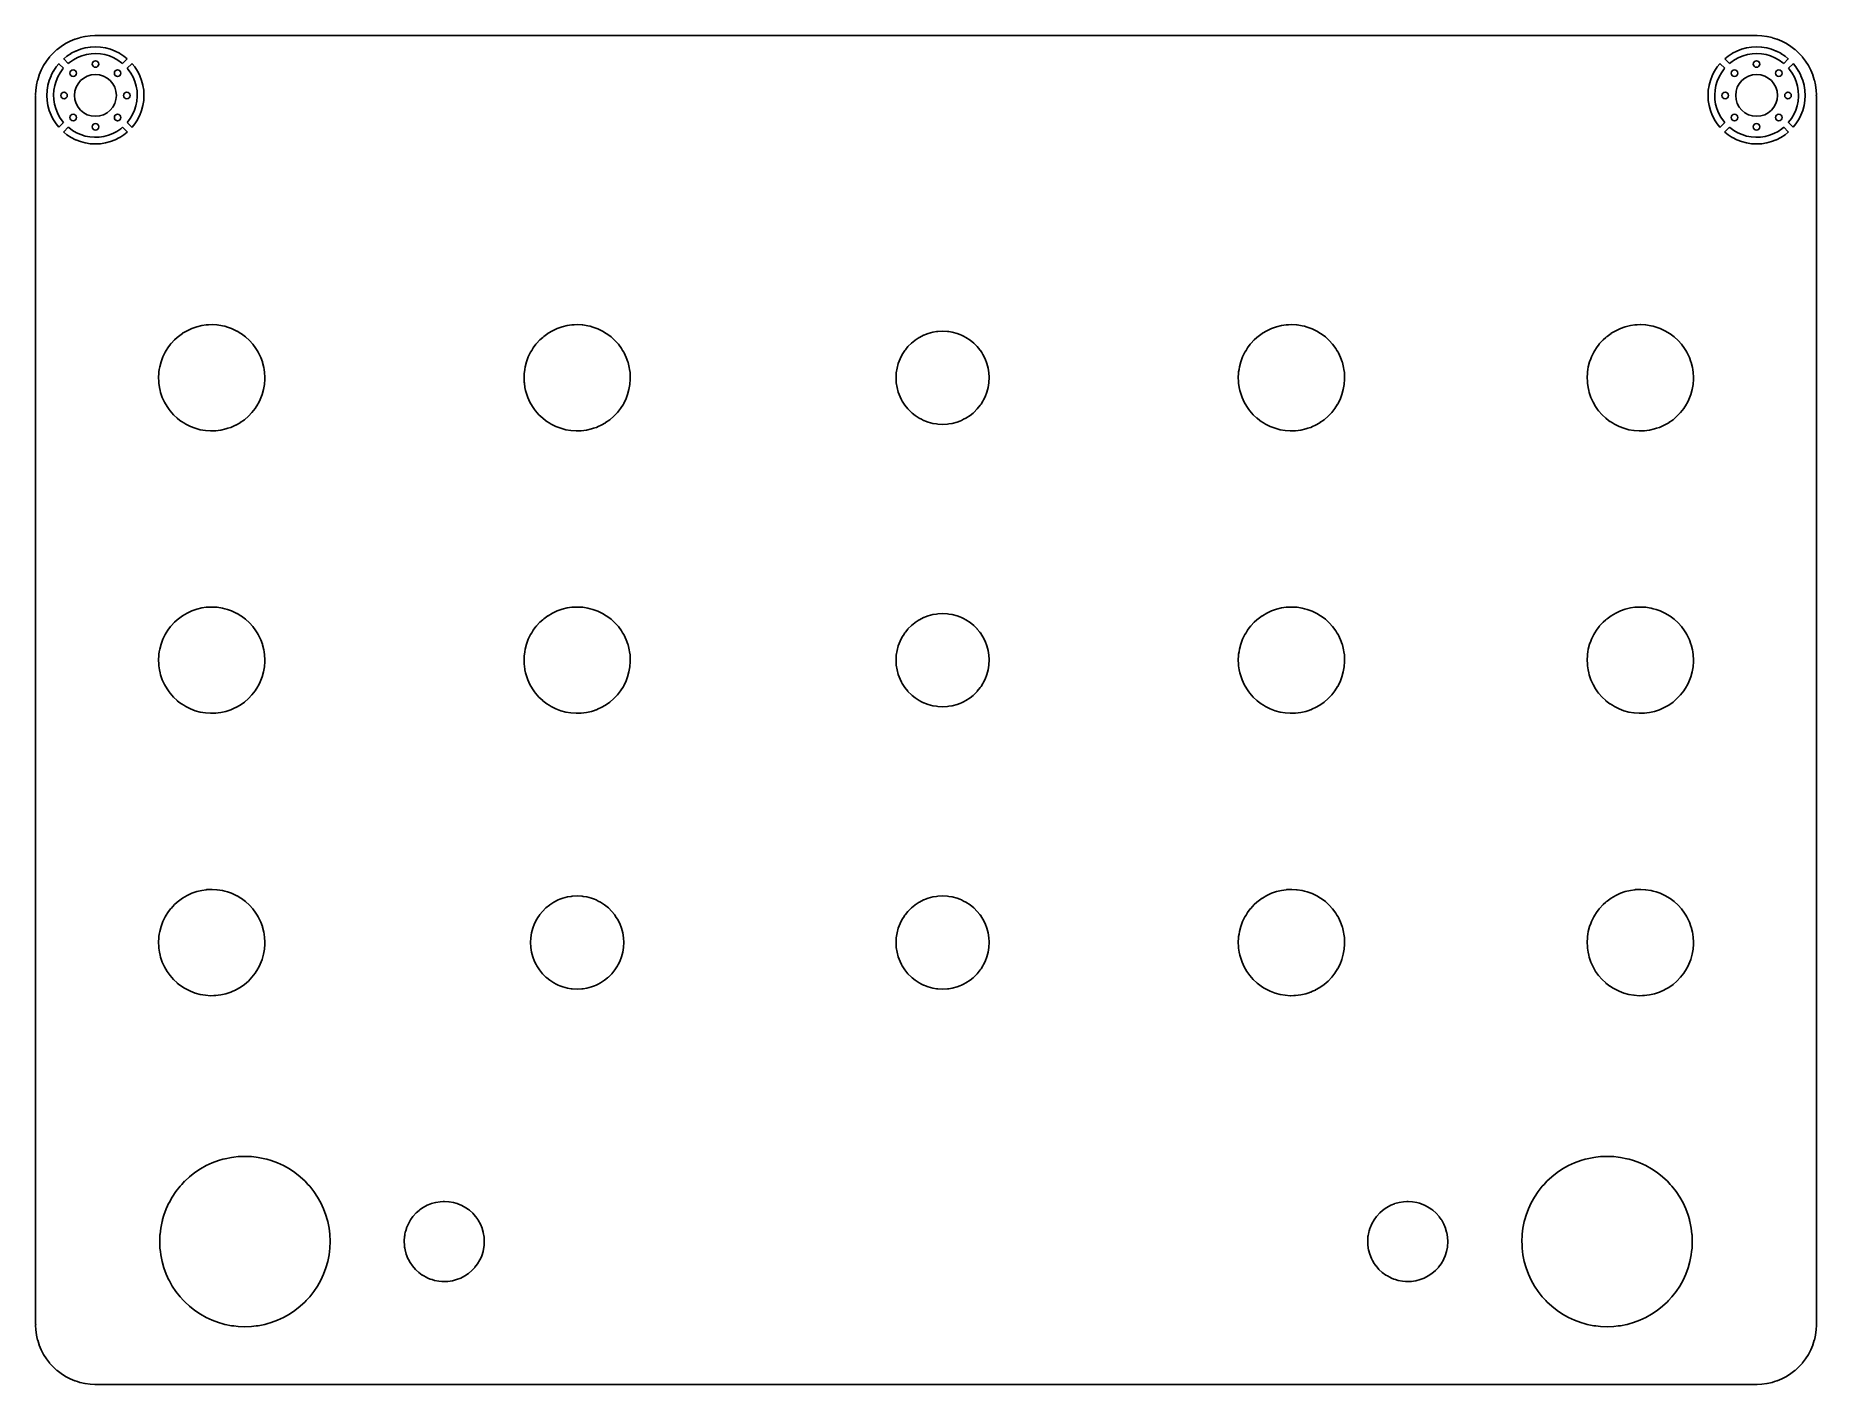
# Model space of a CAD drawing. Extents: x 77 to 213, y -151 to -47.
import ezdxf

# ---------------------------------------------------------------- set-up
doc = ezdxf.new("R2010")
doc.units = 0
doc.layers.add('BLACK', color=7, linetype='CONTINUOUS')

msp = doc.modelspace()

# ---------------------------------------------------------------- linework, layer by layer
at = {"layer": 'BLACK', "linetype": 'CONTINUOUS'}
for p, q in [((80.7372, -47.6531), (81.1158, -47.5691)), ((81.1158, -47.5691), (81.1266, -47.5672)), ((81.1266, -47.5672), (81.5111, -47.5166)), ((81.5111, -47.5166), (81.5221, -47.5157)), ((81.5221, -47.5157), (81.8716, -47.5004)), ((81.8716, -47.5004), (81.8964, -47.5018)), ((81.8964, -47.5018), (81.9087, -47.5037)), ((81.9087, -47.5037), (81.9176, -47.5025)), ((81.9176, -47.5025), (81.9364, -47.5001)), ((81.9176, -47.5025), (81.9176, -47.5025)), ((81.9364, -47.5001), (81.9403, -47.4996)), ((81.9403, -47.4996), (81.9566, -47.4985)), ((81.9566, -47.4985), (208.866, -47.4985)), ((208.866, -47.4985), (208.885, -47.5)), ((208.885, -47.5), (208.9, -47.5023)), ((208.9, -47.5023), (208.9, -47.5023)), ((208.9, -47.5023), (208.909, -47.5037)), ((208.909, -47.5037), (208.929, -47.501)), ((208.929, -47.501), (208.951, -47.5001)), ((208.951, -47.5001), (209.308, -47.5157)), ((209.308, -47.5157), (209.319, -47.5166)), ((209.319, -47.5166), (209.703, -47.5672)), ((209.703, -47.5672), (209.714, -47.5691)), ((209.714, -47.5691), (210.093, -47.6531)), ((78.4167, -49.1274), (78.6653, -48.8562)), ((78.6653, -48.8562), (78.6787, -48.8415)), ((78.6787, -48.8415), (78.6865, -48.8337)), ((78.6865, -48.8337), (78.9724, -48.5717)), ((78.9724, -48.5717), (78.9809, -48.5647)), ((78.9809, -48.5647), (79.2885, -48.3286)), ((79.2885, -48.3286), (79.2975, -48.3223)), ((79.2975, -48.3223), (79.6246, -48.1139)), ((79.6246, -48.1139), (79.6341, -48.1084)), ((79.6341, -48.1084), (79.9781, -47.9294)), ((80.0557, -48.8562), (79.7353, -49.0643)), ((79.9781, -47.9294), (79.9881, -47.9247)), ((79.9881, -47.9247), (80.3464, -47.7763)), ((80.0614, -48.8529), (80.0557, -48.8562)), ((80.4018, -48.6794), (80.0614, -48.8529)), ((80.3464, -47.7763), (80.3567, -47.7725)), ((80.3567, -47.7725), (80.5563, -47.7096)), ((80.4078, -48.6767), (80.4018, -48.6794)), ((80.7645, -48.5398), (80.4078, -48.6767)), ((80.5563, -47.7096), (80.7266, -47.6559)), ((80.7266, -47.6559), (80.7372, -47.6531)), ((80.7708, -48.5378), (80.7645, -48.5398)), ((81.1398, -48.4389), (80.7708, -48.5378)), ((80.8837, -49.0407), (81.2278, -48.9446)), ((81.1463, -48.4375), (81.1398, -48.4389)), ((81.5236, -48.3778), (81.1463, -48.4375)), ((81.2278, -48.9446), (81.5805, -48.8875)), ((81.5302, -48.3771), (81.5236, -48.3778)), ((81.9117, -48.3571), (81.5302, -48.3771)), ((81.5805, -48.8875), (81.9373, -48.8701)), ((81.9183, -48.3571), (81.9117, -48.3571)), ((82.2998, -48.3771), (81.9183, -48.3571)), ((81.9373, -48.8701), (82.2939, -48.8925)), ((82.2939, -48.8925), (82.6457, -48.9545)), ((82.3064, -48.3778), (82.2998, -48.3771)), ((82.6837, -48.4375), (82.3064, -48.3778)), ((82.6457, -48.9545), (82.9884, -49.0554)), ((82.6902, -48.4389), (82.6837, -48.4375)), ((83.0592, -48.5378), (82.6902, -48.4389)), ((83.0655, -48.5398), (83.0592, -48.5378)), ((83.4222, -48.6767), (83.0655, -48.5398)), ((83.4282, -48.6794), (83.4222, -48.6767)), ((83.7686, -48.8529), (83.4282, -48.6794)), ((83.7743, -48.8562), (83.7686, -48.8529)), ((84.0947, -49.0642), (83.7743, -48.8562)), ((207.056, -48.8562), (206.735, -49.0643)), ((207.061, -48.8529), (207.056, -48.8562)), ((207.402, -48.6794), (207.061, -48.8529)), ((207.408, -48.6767), (207.402, -48.6794)), ((207.765, -48.5398), (207.408, -48.6767)), ((207.771, -48.5378), (207.765, -48.5398)), ((208.14, -48.4389), (207.771, -48.5378)), ((207.884, -49.0407), (208.228, -48.9446)), ((208.146, -48.4375), (208.14, -48.4389)), ((208.524, -48.3778), (208.146, -48.4375)), ((208.228, -48.9446), (208.581, -48.8875)), ((208.53, -48.3771), (208.524, -48.3778)), ((208.912, -48.3571), (208.53, -48.3771)), ((208.581, -48.8875), (208.937, -48.8701)), ((208.918, -48.3571), (208.912, -48.3571)), ((209.3, -48.3771), (208.918, -48.3571)), ((208.937, -48.8701), (209.294, -48.8925)), ((209.294, -48.8925), (209.646, -48.9545)), ((209.306, -48.3778), (209.3, -48.3771)), ((209.684, -48.4375), (209.306, -48.3778)), ((209.646, -48.9545), (209.988, -49.0554)), ((209.69, -48.4389), (209.684, -48.4375)), ((210.059, -48.5378), (209.69, -48.4389)), ((210.065, -48.5398), (210.059, -48.5378)), ((210.422, -48.6767), (210.065, -48.5398)), ((210.093, -47.6531), (210.103, -47.6559)), ((210.103, -47.6559), (210.274, -47.7096)), ((210.274, -47.7096), (210.473, -47.7725)), ((210.428, -48.6794), (210.422, -48.6767)), ((210.769, -48.8529), (210.428, -48.6794)), ((210.473, -47.7725), (210.484, -47.7763)), ((210.484, -47.7763), (210.842, -47.9247)), ((210.774, -48.8562), (210.769, -48.8529)), ((211.095, -49.0642), (210.774, -48.8562)), ((210.842, -47.9247), (210.852, -47.9294)), ((210.852, -47.9294), (211.196, -48.1084)), ((211.196, -48.1084), (211.205, -48.1139)), ((211.205, -48.1139), (211.532, -48.3223)), ((211.532, -48.3223), (211.541, -48.3286)), ((211.541, -48.3286), (211.849, -48.5647)), ((211.849, -48.5647), (211.858, -48.5717)), ((211.858, -48.5717), (212.143, -48.8337)), ((212.143, -48.8337), (212.151, -48.8415)), ((212.151, -48.8415), (212.165, -48.8562)), ((212.165, -48.8562), (212.413, -49.1274)), ((77.6213, -50.5014), (77.7697, -50.1431)), ((77.7697, -50.1431), (77.7744, -50.1331)), ((77.7744, -50.1331), (77.9035, -49.8849)), ((77.9035, -49.8849), (77.9534, -49.7891)), ((77.9534, -49.7891), (77.9589, -49.7796)), ((77.9589, -49.7796), (78.1673, -49.4525)), ((78.1673, -49.4525), (78.1736, -49.4435)), ((78.1736, -49.4435), (78.3039, -49.2737)), ((78.3039, -49.2737), (78.4097, -49.1359)), ((78.4097, -49.1359), (78.4167, -49.1274)), ((78.6979, -50.2164), (78.5244, -50.5568)), ((78.7012, -50.2107), (78.6979, -50.2164)), ((78.9093, -49.8903), (78.7012, -50.2107)), ((78.9131, -49.8849), (78.9093, -49.8903)), ((79.1072, -49.6452), (78.9131, -49.8849)), ((79.0487, -50.6472), (79.2252, -50.3365)), ((79.1176, -49.6378), (79.1072, -49.6452)), ((79.1307, -49.6449), (79.1176, -49.6378)), ((79.482, -49.9962), (79.1307, -49.6449)), ((79.2252, -50.3365), (79.4352, -50.0475)), ((79.4352, -50.0475), (79.482, -49.9962)), ((79.4912, -49.2615), (79.4827, -49.2737)), ((79.4827, -49.2737), (79.489, -49.2848)), ((79.489, -49.2848), (79.8423, -49.6381)), ((79.7299, -49.0681), (79.4912, -49.2615)), ((79.7353, -49.0643), (79.7299, -49.0681)), ((79.8423, -49.6381), (79.9449, -49.5484)), ((79.9449, -49.5484), (80.2382, -49.3445)), ((80.2382, -49.3445), (80.5525, -49.1746)), ((80.5525, -49.1746), (80.8837, -49.0407)), ((82.9884, -49.0554), (83.3178, -49.1939)), ((83.3178, -49.1939), (83.6296, -49.3682)), ((83.6296, -49.3682), (83.9201, -49.5761)), ((83.9201, -49.5761), (83.9883, -49.6375)), ((83.9883, -49.6375), (84.3401, -49.2857)), ((84.1001, -49.0681), (84.0947, -49.0642)), ((84.3398, -49.2622), (84.1001, -49.0681)), ((84.3472, -49.2726), (84.3398, -49.2622)), ((84.3401, -49.2857), (84.3466, -49.2737)), ((84.3466, -49.2737), (84.3472, -49.2726)), ((84.7002, -49.644), (84.3471, -49.9971)), ((84.3471, -49.9971), (84.4228, -50.0823)), ((84.4228, -50.0823), (84.6288, -50.3743)), ((84.7113, -49.6377), (84.7002, -49.644)), ((84.7235, -49.6462), (84.7113, -49.6377)), ((84.9169, -49.8849), (84.7235, -49.6462)), ((84.9207, -49.8903), (84.9169, -49.8849)), ((85.1288, -50.2107), (84.9207, -49.8903)), ((85.1321, -50.2164), (85.1288, -50.2107)), ((85.3056, -50.5568), (85.1321, -50.2164)), ((205.698, -50.2164), (205.524, -50.5568)), ((205.701, -50.2107), (205.698, -50.2164)), ((205.909, -49.8903), (205.701, -50.2107)), ((205.913, -49.8849), (205.909, -49.8903)), ((206.107, -49.6452), (205.913, -49.8849)), ((206.049, -50.6472), (206.225, -50.3365)), ((206.118, -49.6378), (206.107, -49.6452)), ((206.131, -49.6449), (206.118, -49.6378)), ((206.482, -49.9962), (206.131, -49.6449)), ((206.225, -50.3365), (206.435, -50.0475)), ((206.435, -50.0475), (206.482, -49.9962)), ((206.491, -49.2615), (206.483, -49.2737)), ((206.483, -49.2737), (206.489, -49.2848)), ((206.489, -49.2848), (206.842, -49.6381)), ((206.73, -49.0681), (206.491, -49.2615)), ((206.735, -49.0643), (206.73, -49.0681)), ((206.842, -49.6381), (206.945, -49.5484)), ((206.945, -49.5484), (207.238, -49.3445)), ((207.238, -49.3445), (207.553, -49.1746)), ((207.553, -49.1746), (207.884, -49.0407)), ((209.988, -49.0554), (210.318, -49.1939)), ((210.318, -49.1939), (210.63, -49.3682)), ((210.63, -49.3682), (210.92, -49.5761)), ((210.92, -49.5761), (210.988, -49.6375)), ((210.988, -49.6375), (211.34, -49.2857)), ((211.1, -49.0681), (211.095, -49.0642)), ((211.34, -49.2622), (211.1, -49.0681)), ((211.347, -49.2726), (211.34, -49.2622)), ((211.34, -49.2857), (211.347, -49.2726)), ((211.7, -49.644), (211.347, -49.9971)), ((211.347, -49.9971), (211.423, -50.0823)), ((211.423, -50.0823), (211.629, -50.3743)), ((211.711, -49.6377), (211.7, -49.644)), ((211.724, -49.6462), (211.711, -49.6377)), ((211.917, -49.8849), (211.724, -49.6462)), ((211.921, -49.8903), (211.917, -49.8849)), ((212.129, -50.2107), (211.921, -49.8903)), ((212.132, -50.2164), (212.129, -50.2107)), ((212.306, -50.5568), (212.132, -50.2164)), ((212.413, -49.1274), (212.42, -49.1359)), ((212.42, -49.1359), (212.656, -49.4435)), ((212.656, -49.4435), (212.663, -49.4525)), ((212.663, -49.4525), (212.871, -49.7796)), ((212.871, -49.7796), (212.877, -49.7891)), ((212.877, -49.7891), (212.926, -49.8849)), ((212.926, -49.8849), (213.056, -50.1331)), ((213.056, -50.1331), (213.06, -50.1431)), ((213.06, -50.1431), (213.209, -50.5014)), ((77.3452, -52.0303), (77.3607, -51.6771)), ((77.3607, -51.6771), (77.3616, -51.6661)), ((77.3616, -51.6661), (77.4122, -51.2816)), ((77.4122, -51.2816), (77.4141, -51.2708)), ((77.4141, -51.2708), (77.4981, -50.8922)), ((77.4981, -50.8922), (77.5009, -50.8816)), ((77.5009, -50.8816), (77.6175, -50.5117)), ((77.6175, -50.5117), (77.6213, -50.5014)), ((78.2221, -51.6852), (78.2021, -52.0667)), ((78.2228, -51.6786), (78.2221, -51.6852)), ((78.2825, -51.3013), (78.2228, -51.6786)), ((78.2839, -51.2948), (78.2825, -51.3013)), ((78.3828, -50.9258), (78.2839, -51.2948)), ((78.3848, -50.9195), (78.3828, -50.9258)), ((78.5217, -50.5628), (78.3848, -50.9195)), ((78.5244, -50.5568), (78.5217, -50.5628)), ((78.7153, -52.0253), (78.7402, -51.6689)), ((78.7402, -51.6689), (78.8047, -51.3175)), ((78.8047, -51.3175), (78.908, -50.9755)), ((78.908, -50.9755), (79.0487, -50.6472)), ((84.6288, -50.3743), (84.8009, -50.6873)), ((84.8009, -50.6873), (84.937, -51.0176)), ((84.937, -51.0176), (85.0355, -51.361)), ((85.0355, -51.361), (85.0951, -51.7133)), ((85.0951, -51.7133), (85.115, -52.07)), ((85.3083, -50.5628), (85.3056, -50.5568)), ((85.4452, -50.9195), (85.3083, -50.5628)), ((85.4472, -50.9258), (85.4452, -50.9195)), ((85.5461, -51.2948), (85.4472, -50.9258)), ((85.5475, -51.3013), (85.5461, -51.2948)), ((85.6072, -51.6786), (85.5475, -51.3013)), ((85.6079, -51.6852), (85.6072, -51.6786)), ((85.6279, -52.0667), (85.6079, -51.6852)), ((205.222, -51.6852), (205.202, -52.0667)), ((205.223, -51.6786), (205.222, -51.6852)), ((205.283, -51.3013), (205.223, -51.6786)), ((205.284, -51.2948), (205.283, -51.3013)), ((205.383, -50.9258), (205.284, -51.2948)), ((205.385, -50.9195), (205.383, -50.9258)), ((205.522, -50.5628), (205.385, -50.9195)), ((205.524, -50.5568), (205.522, -50.5628)), ((205.715, -52.0253), (205.74, -51.6689)), ((205.74, -51.6689), (205.805, -51.3175)), ((205.805, -51.3175), (205.908, -50.9755)), ((205.908, -50.9755), (206.049, -50.6472)), ((211.629, -50.3743), (211.801, -50.6873)), ((211.801, -50.6873), (211.937, -51.0176)), ((211.937, -51.0176), (212.035, -51.361)), ((212.035, -51.361), (212.095, -51.7133)), ((212.095, -51.7133), (212.115, -52.07)), ((212.308, -50.5628), (212.306, -50.5568)), ((212.445, -50.9195), (212.308, -50.5628)), ((212.447, -50.9258), (212.445, -50.9195)), ((212.546, -51.2948), (212.447, -50.9258)), ((212.547, -51.3013), (212.546, -51.2948)), ((212.607, -51.6786), (212.547, -51.3013)), ((212.608, -51.6852), (212.607, -51.6786)), ((212.628, -52.0667), (212.608, -51.6852)), ((213.209, -50.5014), (213.212, -50.5117)), ((213.212, -50.5117), (213.329, -50.8816)), ((213.329, -50.8816), (213.332, -50.8922)), ((213.332, -50.8922), (213.416, -51.2708)), ((213.416, -51.2708), (213.418, -51.2816)), ((213.418, -51.2816), (213.468, -51.6661)), ((213.468, -51.6661), (213.469, -51.6771)), ((213.469, -51.6771), (213.485, -52.0266)), ((77.3435, -52.1232), (77.3452, -52.1023)), ((77.3435, -146.005), (77.3435, -52.1232)), ((77.3464, -52.0536), (77.3452, -52.0303)), ((77.3452, -52.1023), (77.3478, -52.0873)), ((77.348, -52.0652), (77.3464, -52.0536)), ((77.3478, -52.0873), (77.3486, -52.0826)), ((77.3478, -52.0873), (77.3478, -52.0873)), ((77.3487, -52.07), (77.348, -52.0652)), ((77.348, -52.0652), (77.348, -52.0652)), ((77.3486, -52.0826), (77.3487, -52.0733)), ((77.3487, -52.0733), (77.3487, -52.07)), ((78.2021, -52.0667), (78.2021, -52.0733)), ((78.2021, -52.0733), (78.2221, -52.4548)), ((78.2221, -52.4548), (78.2228, -52.4614)), ((78.2228, -52.4614), (78.2825, -52.8387)), ((78.2825, -52.8387), (78.2839, -52.8452)), ((78.2839, -52.8452), (78.3828, -53.2142)), ((78.7303, -52.3823), (78.7153, -52.0253)), ((78.7849, -52.7353), (78.7303, -52.3823)), ((78.8786, -53.0801), (78.7849, -52.7353)), ((79.0101, -53.4122), (78.8786, -53.0801)), ((85.0145, -52.8658), (84.9064, -53.2063)), ((85.0839, -52.5154), (85.0145, -52.8658)), ((85.1138, -52.1593), (85.0839, -52.5154)), ((85.115, -52.07), (85.1138, -52.1593)), ((85.4472, -53.2142), (85.5461, -52.8452)), ((85.5461, -52.8452), (85.5475, -52.8387)), ((85.5475, -52.8387), (85.6072, -52.4614)), ((85.6072, -52.4614), (85.6079, -52.4548)), ((85.6079, -52.4548), (85.6279, -52.0733)), ((85.6279, -52.0733), (85.6279, -52.0667)), ((205.202, -52.0667), (205.202, -52.0733)), ((205.202, -52.0733), (205.222, -52.4548)), ((205.222, -52.4548), (205.223, -52.4614)), ((205.223, -52.4614), (205.283, -52.8387)), ((205.283, -52.8387), (205.284, -52.8452)), ((205.284, -52.8452), (205.383, -53.2142)), ((205.73, -52.3823), (205.715, -52.0253)), ((205.785, -52.7353), (205.73, -52.3823)), ((205.879, -53.0801), (205.785, -52.7353)), ((206.01, -53.4122), (205.879, -53.0801)), ((212.014, -52.8658), (211.906, -53.2063)), ((212.084, -52.5154), (212.014, -52.8658)), ((212.114, -52.1593), (212.084, -52.5154)), ((212.115, -52.07), (212.114, -52.1593)), ((212.447, -53.2142), (212.546, -52.8452)), ((212.546, -52.8452), (212.547, -52.8387)), ((212.547, -52.8387), (212.607, -52.4614)), ((212.607, -52.4614), (212.608, -52.4548)), ((212.608, -52.4548), (212.628, -52.0733)), ((212.628, -52.0733), (212.628, -52.0667)), ((213.483, -52.0514), (213.481, -52.0637)), ((213.481, -52.0637), (213.482, -52.0726)), ((213.482, -52.0726), (213.482, -52.0726)), ((213.482, -52.0726), (213.485, -52.0953)), ((213.485, -52.0266), (213.483, -52.0514)), ((213.485, -52.0953), (213.486, -52.1116)), ((213.486, -52.1116), (213.486, -146.001)), ((78.3828, -53.2142), (78.3848, -53.2205)), ((78.3848, -53.2205), (78.5217, -53.5772)), ((78.5217, -53.5772), (78.5244, -53.5832)), ((78.5244, -53.5832), (78.6979, -53.9236)), ((78.6979, -53.9236), (78.7012, -53.9293)), ((78.7012, -53.9293), (78.9093, -54.2497)), ((78.9093, -54.2497), (78.9131, -54.2551)), ((78.9131, -54.2551), (79.1065, -54.4938)), ((79.1778, -53.7277), (79.0101, -53.4122)), ((79.1298, -54.496), (79.4833, -54.1425)), ((79.3797, -54.0225), (79.1778, -53.7277)), ((79.4833, -54.1425), (79.3797, -54.0225)), ((84.3663, -54.1269), (84.3493, -54.1451)), ((84.3493, -54.1451), (84.6993, -54.4951)), ((84.5803, -53.8409), (84.3663, -54.1269)), ((84.7611, -53.5327), (84.5803, -53.8409)), ((84.7228, -54.4948), (84.9169, -54.2551)), ((84.9064, -53.2063), (84.7611, -53.5327)), ((84.9169, -54.2551), (84.9207, -54.2497)), ((84.9207, -54.2497), (85.1288, -53.9293)), ((85.1288, -53.9293), (85.1321, -53.9236)), ((85.1321, -53.9236), (85.3056, -53.5832)), ((85.3056, -53.5832), (85.3083, -53.5772)), ((85.3083, -53.5772), (85.4452, -53.2205)), ((85.4452, -53.2205), (85.4472, -53.2142)), ((205.383, -53.2142), (205.385, -53.2205)), ((205.385, -53.2205), (205.522, -53.5772)), ((205.522, -53.5772), (205.524, -53.5832)), ((205.524, -53.5832), (205.698, -53.9236)), ((205.698, -53.9236), (205.701, -53.9293)), ((205.701, -53.9293), (205.909, -54.2497)), ((205.909, -54.2497), (205.913, -54.2551)), ((205.913, -54.2551), (206.106, -54.4938)), ((206.178, -53.7277), (206.01, -53.4122)), ((206.13, -54.496), (206.483, -54.1425)), ((206.38, -54.0225), (206.178, -53.7277)), ((206.483, -54.1425), (206.38, -54.0225)), ((211.366, -54.1269), (211.349, -54.1451)), ((211.349, -54.1451), (211.699, -54.4951)), ((211.58, -53.8409), (211.366, -54.1269)), ((211.761, -53.5327), (211.58, -53.8409)), ((211.723, -54.4948), (211.917, -54.2551)), ((211.906, -53.2063), (211.761, -53.5327)), ((211.917, -54.2551), (211.921, -54.2497)), ((211.921, -54.2497), (212.129, -53.9293)), ((212.129, -53.9293), (212.132, -53.9236)), ((212.132, -53.9236), (212.306, -53.5832)), ((212.306, -53.5832), (212.308, -53.5772)), ((212.308, -53.5772), (212.445, -53.2205)), ((212.445, -53.2205), (212.447, -53.2142)), ((79.1065, -54.4938), (79.1187, -54.5023)), ((79.1187, -54.5023), (79.1298, -54.496)), ((79.4899, -54.8543), (79.4828, -54.8674)), ((79.4828, -54.8674), (79.4902, -54.8778)), ((79.8406, -54.5036), (79.4899, -54.8543)), ((79.4902, -54.8778), (79.7299, -55.0719)), ((79.7299, -55.0719), (79.7353, -55.0758)), ((79.7353, -55.0758), (80.0557, -55.2838)), ((79.8752, -54.5356), (79.8406, -54.5036)), ((80.1628, -54.7476), (79.8752, -54.5356)), ((80.0557, -55.2838), (80.0614, -55.2871)), ((80.0614, -55.2871), (80.4018, -55.4606)), ((80.4722, -54.9263), (80.1628, -54.7476)), ((80.4018, -55.4606), (80.4078, -55.4633)), ((80.4078, -55.4633), (80.7645, -55.6002)), ((80.7996, -55.0693), (80.4722, -54.9263)), ((80.7645, -55.6002), (80.7708, -55.6022)), ((80.7708, -55.6022), (81.1398, -55.7011)), ((81.1409, -55.1749), (80.7996, -55.0693)), ((81.1398, -55.7011), (81.1463, -55.7025)), ((81.4918, -55.2419), (81.1409, -55.1749)), ((81.1463, -55.7025), (81.5236, -55.7622)), ((81.848, -55.2693), (81.4918, -55.2419)), ((81.5236, -55.7622), (81.5302, -55.7629)), ((81.5302, -55.7629), (81.9117, -55.7829)), ((82.205, -55.2568), (81.848, -55.2693)), ((81.9117, -55.7829), (81.9183, -55.7829)), ((81.9183, -55.7829), (82.2998, -55.7629)), ((82.5584, -55.2046), (82.205, -55.2568)), ((82.2998, -55.7629), (82.3064, -55.7622)), ((82.3064, -55.7622), (82.6837, -55.7025)), ((82.9039, -55.1134), (82.5584, -55.2046)), ((82.6837, -55.7025), (82.6902, -55.7011)), ((82.6902, -55.7011), (83.0592, -55.6022)), ((83.2369, -54.9842), (82.9039, -55.1134)), ((83.0592, -55.6022), (83.0655, -55.6002)), ((83.0655, -55.6002), (83.4222, -55.4633)), ((83.5535, -54.8187), (83.2369, -54.9842)), ((83.4222, -55.4633), (83.4282, -55.4606)), ((83.4282, -55.4606), (83.7686, -55.2871)), ((83.8497, -54.6189), (83.5535, -54.8187)), ((83.7686, -55.2871), (83.7743, -55.2838)), ((83.7743, -55.2838), (84.0947, -55.0758)), ((83.9875, -54.5017), (83.8497, -54.6189)), ((84.341, -54.8552), (83.9875, -54.5017)), ((84.0947, -55.0758), (84.1001, -55.0719)), ((84.1001, -55.0719), (84.3388, -54.8785)), ((84.3388, -54.8785), (84.3465, -54.8674)), ((84.3473, -54.8663), (84.341, -54.8552)), ((84.3465, -54.8674), (84.3473, -54.8663)), ((84.6993, -54.4951), (84.7124, -54.5022)), ((84.7124, -54.5022), (84.7228, -54.4948)), ((206.106, -54.4938), (206.119, -54.5023)), ((206.119, -54.5023), (206.13, -54.496)), ((206.49, -54.8543), (206.483, -54.8674)), ((206.483, -54.8674), (206.49, -54.8778)), ((206.841, -54.5036), (206.49, -54.8543)), ((206.49, -54.8778), (206.73, -55.0719)), ((206.73, -55.0719), (206.735, -55.0758)), ((206.735, -55.0758), (207.056, -55.2838)), ((206.875, -54.5356), (206.841, -54.5036)), ((207.163, -54.7476), (206.875, -54.5356)), ((207.056, -55.2838), (207.061, -55.2871)), ((207.061, -55.2871), (207.402, -55.4606)), ((207.472, -54.9263), (207.163, -54.7476)), ((207.402, -55.4606), (207.408, -55.4633)), ((207.408, -55.4633), (207.765, -55.6002)), ((207.8, -55.0693), (207.472, -54.9263)), ((207.765, -55.6002), (207.771, -55.6022)), ((207.771, -55.6022), (208.14, -55.7011)), ((208.141, -55.1749), (207.8, -55.0693)), ((208.14, -55.7011), (208.146, -55.7025)), ((208.492, -55.2419), (208.141, -55.1749)), ((208.146, -55.7025), (208.524, -55.7622)), ((208.848, -55.2693), (208.492, -55.2419)), ((208.524, -55.7622), (208.53, -55.7629)), ((208.53, -55.7629), (208.912, -55.7829)), ((209.205, -55.2568), (208.848, -55.2693)), ((208.912, -55.7829), (208.918, -55.7829)), ((208.918, -55.7829), (209.3, -55.7629)), ((209.558, -55.2046), (209.205, -55.2568)), ((209.3, -55.7629), (209.306, -55.7622)), ((209.306, -55.7622), (209.684, -55.7025)), ((209.904, -55.1134), (209.558, -55.2046)), ((209.684, -55.7025), (209.69, -55.7011)), ((209.69, -55.7011), (210.059, -55.6022)), ((210.237, -54.9842), (209.904, -55.1134)), ((210.059, -55.6022), (210.065, -55.6002)), ((210.065, -55.6002), (210.422, -55.4633)), ((210.554, -54.8187), (210.237, -54.9842)), ((210.422, -55.4633), (210.428, -55.4606)), ((210.428, -55.4606), (210.769, -55.2871)), ((210.85, -54.6189), (210.554, -54.8187)), ((210.769, -55.2871), (210.774, -55.2838)), ((210.774, -55.2838), (211.095, -55.0758)), ((210.987, -54.5017), (210.85, -54.6189)), ((211.341, -54.8552), (210.987, -54.5017)), ((211.095, -55.0758), (211.1, -55.0719)), ((211.1, -55.0719), (211.339, -54.8785)), ((211.339, -54.8785), (211.347, -54.8663)), ((211.347, -54.8663), (211.341, -54.8552)), ((211.699, -54.4951), (211.712, -54.5022)), ((211.712, -54.5022), (211.723, -54.4948)), ((87.9599, -70.7591), (87.6944, -71.0458)), ((87.962, -70.7568), (87.9599, -70.7591)), ((87.9599, -70.7591), (87.9599, -70.7591)), ((88.1696, -70.5725), (87.962, -70.7568)), ((88.2566, -70.4953), (88.1696, -70.5725)), ((88.2589, -70.4932), (88.2566, -70.4953)), ((88.2566, -70.4953), (88.2566, -70.4953)), ((88.2613, -70.4914), (88.2589, -70.4932)), ((88.5659, -70.2702), (88.2613, -70.4914)), ((88.2613, -70.4914), (88.2613, -70.4914)), ((88.58, -70.2599), (88.5659, -70.2702)), ((88.9224, -70.059), (88.58, -70.2599)), ((88.9252, -70.0577), (88.9224, -70.059)), ((89.236, -69.9141), (88.9252, -70.0577)), ((88.9252, -70.0577), (88.9252, -70.0577)), ((89.2828, -69.8925), (89.236, -69.9141)), ((89.6577, -69.7619), (89.2828, -69.8925)), ((90.0436, -69.6686), (89.6577, -69.7619)), ((90.394, -69.6193), (90.0436, -69.6686)), ((90.4337, -69.6138), (90.394, -69.6193)), ((90.4367, -69.6133), (90.4337, -69.6138)), ((90.4337, -69.6138), (90.4337, -69.6138)), ((90.572, -69.6077), (90.4367, -69.6133)), ((90.8303, -69.5968), (90.572, -69.6077)), ((90.8334, -69.5967), (90.8303, -69.5968)), ((90.8303, -69.5968), (90.8303, -69.5968)), ((91.1979, -69.6171), (90.8334, -69.5967)), ((91.2267, -69.6187), (91.1979, -69.6171)), ((91.2297, -69.6189), (91.2267, -69.6187)), ((91.2267, -69.6187), (91.2267, -69.6187)), ((91.6221, -69.6796), (91.2297, -69.6189)), ((91.625, -69.6804), (91.6221, -69.6796)), ((91.7997, -69.7252), (91.625, -69.6804)), ((91.625, -69.6804), (91.625, -69.6804)), ((92.0066, -69.7783), (91.7997, -69.7252)), ((92.0095, -69.7794), (92.0066, -69.7783)), ((92.3202, -69.8925), (92.0095, -69.7794)), ((92.0095, -69.7794), (92.0095, -69.7794)), ((92.3796, -69.9141), (92.3202, -69.8925)), ((92.7376, -70.0856), (92.3796, -69.9141)), ((92.7403, -70.0872), (92.7376, -70.0856)), ((93.0284, -70.2617), (92.7403, -70.0872)), ((92.7403, -70.0872), (92.7403, -70.0872)), ((93.0772, -70.2913), (93.0284, -70.2617)), ((93.3951, -70.5291), (93.0772, -70.2913)), ((93.6883, -70.7968), (93.3951, -70.5291)), ((115.9, -70.7591), (115.634, -71.0458)), ((115.902, -70.7568), (115.9, -70.7591)), ((115.9, -70.7591), (115.9, -70.7591)), ((116.11, -70.5725), (115.902, -70.7568)), ((116.197, -70.4953), (116.11, -70.5725)), ((116.199, -70.4932), (116.197, -70.4953)), ((116.197, -70.4953), (116.197, -70.4953)), ((116.201, -70.4914), (116.199, -70.4932)), ((116.506, -70.2702), (116.201, -70.4914)), ((116.201, -70.4914), (116.201, -70.4914)), ((116.52, -70.2599), (116.506, -70.2702)), ((116.862, -70.059), (116.52, -70.2599)), ((116.865, -70.0577), (116.862, -70.059)), ((117.176, -69.9141), (116.865, -70.0577)), ((116.865, -70.0577), (116.865, -70.0577)), ((117.223, -69.8925), (117.176, -69.9141)), ((117.598, -69.7619), (117.223, -69.8925)), ((117.984, -69.6686), (117.598, -69.7619)), ((118.334, -69.6193), (117.984, -69.6686)), ((118.374, -69.6138), (118.334, -69.6193)), ((118.377, -69.6133), (118.374, -69.6138)), ((118.374, -69.6138), (118.374, -69.6138)), ((118.512, -69.6077), (118.377, -69.6133)), ((118.77, -69.5968), (118.512, -69.6077)), ((118.773, -69.5967), (118.77, -69.5968)), ((118.77, -69.5968), (118.77, -69.5968)), ((119.138, -69.6171), (118.773, -69.5967)), ((119.167, -69.6187), (119.138, -69.6171)), ((119.17, -69.6189), (119.167, -69.6187)), ((119.167, -69.6187), (119.167, -69.6187)), ((119.562, -69.6796), (119.17, -69.6189)), ((119.565, -69.6804), (119.562, -69.6796)), ((119.74, -69.7252), (119.565, -69.6804)), ((119.565, -69.6804), (119.565, -69.6804)), ((119.947, -69.7783), (119.74, -69.7252)), ((119.949, -69.7794), (119.947, -69.7783)), ((120.26, -69.8925), (119.949, -69.7794)), ((119.949, -69.7794), (119.949, -69.7794)), ((120.32, -69.9141), (120.26, -69.8925)), ((120.678, -70.0856), (120.32, -69.9141)), ((120.68, -70.0872), (120.678, -70.0856)), ((120.968, -70.2617), (120.68, -70.0872)), ((120.68, -70.0872), (120.68, -70.0872)), ((121.017, -70.2913), (120.968, -70.2617)), ((121.335, -70.5291), (121.017, -70.2913)), ((121.628, -70.7968), (121.335, -70.5291)), ((144.588, -70.7792), (144.563, -70.7991)), ((144.59, -70.7772), (144.588, -70.7792)), ((144.588, -70.7792), (144.588, -70.7792)), ((144.593, -70.7754), (144.59, -70.7772)), ((144.901, -70.5758), (144.593, -70.7754)), ((144.903, -70.574), (144.901, -70.5758)), ((144.901, -70.5758), (144.901, -70.5758)), ((144.906, -70.5725), (144.903, -70.574)), ((145.233, -70.4062), (144.906, -70.5725)), ((144.906, -70.5725), (144.906, -70.5725)), ((145.236, -70.4047), (145.233, -70.4062)), ((145.233, -70.4062), (145.233, -70.4062)), ((145.239, -70.4035), (145.236, -70.4047)), ((145.365, -70.3551), (145.239, -70.4035)), ((145.239, -70.4035), (145.239, -70.4035)), ((145.584, -70.271), (145.365, -70.3551)), ((145.944, -70.1745), (145.584, -70.271)), ((145.947, -70.174), (145.944, -70.1745)), ((146.221, -70.1307), (145.947, -70.174)), ((145.947, -70.174), (145.947, -70.174)), ((146.313, -70.1161), (146.221, -70.1307)), ((146.316, -70.116), (146.313, -70.1161)), ((146.682, -70.0968), (146.316, -70.116)), ((146.316, -70.116), (146.316, -70.116)), ((146.685, -70.0966), (146.682, -70.0968)), ((146.688, -70.0968), (146.685, -70.0966)), ((147.054, -70.116), (146.688, -70.0968)), ((147.057, -70.1161), (147.054, -70.116)), ((147.054, -70.116), (147.054, -70.116)), ((147.149, -70.1307), (147.057, -70.1161)), ((147.423, -70.174), (147.149, -70.1307)), ((147.426, -70.1745), (147.423, -70.174)), ((147.423, -70.174), (147.423, -70.174)), ((147.786, -70.271), (147.426, -70.1745)), ((148.005, -70.3551), (147.786, -70.271)), ((148.131, -70.4035), (148.005, -70.3551)), ((148.134, -70.4047), (148.131, -70.4035)), ((148.131, -70.4035), (148.131, -70.4035)), ((148.137, -70.4062), (148.134, -70.4047)), ((148.294, -70.486), (148.137, -70.4062)), ((148.137, -70.4062), (148.137, -70.4062)), ((148.467, -70.574), (148.294, -70.486)), ((148.78, -70.7772), (148.467, -70.574)), ((149.069, -71.0119), (148.78, -70.7772)), ((170.51, -70.7591), (170.244, -71.0458)), ((170.512, -70.7568), (170.51, -70.7591)), ((170.51, -70.7591), (170.51, -70.7591)), ((170.72, -70.5725), (170.512, -70.7568)), ((170.807, -70.4953), (170.72, -70.5725)), ((170.809, -70.4932), (170.807, -70.4953)), ((170.807, -70.4953), (170.807, -70.4953)), ((170.811, -70.4914), (170.809, -70.4932)), ((171.116, -70.2702), (170.811, -70.4914)), ((170.811, -70.4914), (170.811, -70.4914)), ((171.13, -70.2599), (171.116, -70.2702)), ((171.472, -70.059), (171.13, -70.2599)), ((171.475, -70.0577), (171.472, -70.059)), ((171.786, -69.9141), (171.475, -70.0577)), ((171.475, -70.0577), (171.475, -70.0577)), ((171.833, -69.8925), (171.786, -69.9141)), ((172.208, -69.7619), (171.833, -69.8925)), ((172.594, -69.6686), (172.208, -69.7619)), ((172.944, -69.6193), (172.594, -69.6686)), ((172.984, -69.6138), (172.944, -69.6193)), ((172.987, -69.6133), (172.984, -69.6138)), ((172.984, -69.6138), (172.984, -69.6138)), ((173.122, -69.6077), (172.987, -69.6133)), ((173.38, -69.5968), (173.122, -69.6077)), ((173.383, -69.5967), (173.38, -69.5968)), ((173.38, -69.5968), (173.38, -69.5968)), ((173.748, -69.6171), (173.383, -69.5967)), ((173.777, -69.6187), (173.748, -69.6171)), ((173.78, -69.6189), (173.777, -69.6187)), ((173.777, -69.6187), (173.777, -69.6187)), ((174.172, -69.6796), (173.78, -69.6189)), ((174.175, -69.6804), (174.172, -69.6796)), ((174.35, -69.7252), (174.175, -69.6804)), ((174.175, -69.6804), (174.175, -69.6804)), ((174.557, -69.7783), (174.35, -69.7252)), ((174.559, -69.7794), (174.557, -69.7783)), ((174.87, -69.8925), (174.559, -69.7794)), ((174.559, -69.7794), (174.559, -69.7794)), ((174.93, -69.9141), (174.87, -69.8925)), ((175.288, -70.0856), (174.93, -69.9141)), ((175.29, -70.0872), (175.288, -70.0856)), ((175.578, -70.2617), (175.29, -70.0872)), ((175.29, -70.0872), (175.29, -70.0872)), ((175.627, -70.2913), (175.578, -70.2617)), ((175.945, -70.5291), (175.627, -70.2913)), ((176.238, -70.7968), (175.945, -70.5291)), ((197.18, -70.7591), (196.914, -71.0458)), ((197.182, -70.7568), (197.18, -70.7591)), ((197.18, -70.7591), (197.18, -70.7591)), ((197.39, -70.5725), (197.182, -70.7568)), ((197.477, -70.4953), (197.39, -70.5725)), ((197.479, -70.4932), (197.477, -70.4953)), ((197.477, -70.4953), (197.477, -70.4953)), ((197.481, -70.4914), (197.479, -70.4932)), ((197.786, -70.2702), (197.481, -70.4914)), ((197.481, -70.4914), (197.481, -70.4914)), ((197.8, -70.2599), (197.786, -70.2702)), ((198.142, -70.059), (197.8, -70.2599)), ((198.145, -70.0577), (198.142, -70.059)), ((198.456, -69.9141), (198.145, -70.0577)), ((198.145, -70.0577), (198.145, -70.0577)), ((198.503, -69.8925), (198.456, -69.9141)), ((198.878, -69.7619), (198.503, -69.8925)), ((199.264, -69.6686), (198.878, -69.7619)), ((199.614, -69.6193), (199.264, -69.6686)), ((199.654, -69.6138), (199.614, -69.6193)), ((199.657, -69.6133), (199.654, -69.6138)), ((199.654, -69.6138), (199.654, -69.6138)), ((199.792, -69.6077), (199.657, -69.6133)), ((200.05, -69.5968), (199.792, -69.6077)), ((200.053, -69.5967), (200.05, -69.5968)), ((200.05, -69.5968), (200.05, -69.5968)), ((200.418, -69.6171), (200.053, -69.5967)), ((200.447, -69.6187), (200.418, -69.6171)), ((200.45, -69.6189), (200.447, -69.6187)), ((200.447, -69.6187), (200.447, -69.6187)), ((200.842, -69.6796), (200.45, -69.6189)), ((200.845, -69.6804), (200.842, -69.6796)), ((201.02, -69.7252), (200.845, -69.6804)), ((200.845, -69.6804), (200.845, -69.6804)), ((201.227, -69.7783), (201.02, -69.7252)), ((201.229, -69.7794), (201.227, -69.7783)), ((201.54, -69.8925), (201.229, -69.7794)), ((201.229, -69.7794), (201.229, -69.7794)), ((201.6, -69.9141), (201.54, -69.8925)), ((201.958, -70.0856), (201.6, -69.9141)), ((201.96, -70.0872), (201.958, -70.0856)), ((202.248, -70.2617), (201.96, -70.0872)), ((201.96, -70.0872), (201.96, -70.0872)), ((202.297, -70.2913), (202.248, -70.2617)), ((202.615, -70.5291), (202.297, -70.2913)), ((202.908, -70.7968), (202.615, -70.5291)), ((87.0691, -72.0621), (87.0139, -72.2106)), ((87.0702, -72.0593), (87.0691, -72.0621)), ((87.0691, -72.0621), (87.0691, -72.0621)), ((87.2442, -71.7024), (87.0702, -72.0593)), ((87.33, -71.5629), (87.2442, -71.7024)), ((87.4506, -71.3669), (87.33, -71.5629)), ((87.4522, -71.3643), (87.4506, -71.3669)), ((87.4506, -71.3669), (87.4506, -71.3669)), ((87.6572, -71.0943), (87.4522, -71.3643)), ((87.6904, -71.0506), (87.6572, -71.0943)), ((87.6923, -71.0481), (87.6904, -71.0506)), ((87.6904, -71.0506), (87.6904, -71.0506)), ((87.6943, -71.0458), (87.6923, -71.0481)), ((87.6944, -71.0458), (87.6943, -71.0458)), ((93.9539, -71.0918), (93.6883, -70.7968)), ((94.1895, -71.4114), (93.9539, -71.0918)), ((94.2814, -71.5655), (94.1895, -71.4114)), ((94.363, -71.7024), (94.2814, -71.5655)), ((94.3928, -71.7524), (94.363, -71.7024)), ((94.5618, -72.1116), (94.3928, -71.7524)), ((94.5628, -72.1145), (94.5618, -72.1116)), ((94.6767, -72.4343), (94.5628, -72.1145)), ((115.009, -72.0621), (114.954, -72.2106)), ((115.01, -72.0593), (115.009, -72.0621)), ((115.009, -72.0621), (115.009, -72.0621)), ((115.184, -71.7024), (115.01, -72.0593)), ((115.27, -71.5629), (115.184, -71.7024)), ((115.391, -71.3669), (115.27, -71.5629)), ((115.392, -71.3643), (115.391, -71.3669)), ((115.391, -71.3669), (115.391, -71.3669)), ((115.597, -71.0943), (115.392, -71.3643)), ((115.63, -71.0506), (115.597, -71.0943)), ((115.632, -71.0481), (115.63, -71.0506)), ((115.63, -71.0506), (115.63, -71.0506)), ((115.634, -71.0458), (115.632, -71.0481)), ((115.634, -71.0458), (115.634, -71.0458)), ((121.894, -71.0918), (121.628, -70.7968)), ((122.129, -71.4114), (121.894, -71.0918)), ((122.221, -71.5655), (122.129, -71.4114)), ((122.303, -71.7024), (122.221, -71.5655)), ((122.333, -71.7524), (122.303, -71.7024)), ((122.502, -72.1116), (122.333, -71.7524)), ((122.503, -72.1145), (122.502, -72.1116)), ((122.617, -72.4343), (122.503, -72.1145)), ((143.598, -71.8812), (143.431, -72.2077)), ((143.599, -71.8783), (143.598, -71.8812)), ((143.598, -71.8812), (143.598, -71.8812)), ((143.69, -71.7377), (143.599, -71.8783)), ((143.8, -71.5683), (143.69, -71.7377)), ((143.802, -71.5655), (143.8, -71.5683)), ((143.8, -71.5683), (143.8, -71.5683)), ((143.842, -71.5169), (143.802, -71.5655)), ((144.035, -71.2782), (143.842, -71.5169)), ((144.037, -71.2756), (144.035, -71.2782)), ((144.035, -71.2782), (144.035, -71.2782)), ((144.301, -71.0119), (144.037, -71.2756)), ((144.563, -70.7991), (144.301, -71.0119)), ((149.333, -71.2756), (149.069, -71.0119)), ((149.335, -71.2782), (149.333, -71.2756)), ((149.528, -71.5169), (149.335, -71.2782)), ((149.335, -71.2782), (149.335, -71.2782)), ((149.568, -71.5655), (149.528, -71.5169)), ((149.57, -71.5683), (149.568, -71.5655)), ((149.68, -71.7377), (149.57, -71.5683)), ((149.57, -71.5683), (149.57, -71.5683)), ((149.771, -71.8783), (149.68, -71.7377)), ((149.772, -71.8812), (149.771, -71.8783)), ((149.939, -72.2077), (149.772, -71.8812)), ((149.772, -71.8812), (149.772, -71.8812)), ((169.619, -72.0621), (169.564, -72.2106)), ((169.62, -72.0593), (169.619, -72.0621)), ((169.619, -72.0621), (169.619, -72.0621)), ((169.794, -71.7024), (169.62, -72.0593)), ((169.88, -71.5629), (169.794, -71.7024)), ((170.001, -71.3669), (169.88, -71.5629)), ((170.002, -71.3643), (170.001, -71.3669)), ((170.001, -71.3669), (170.001, -71.3669)), ((170.207, -71.0943), (170.002, -71.3643)), ((170.24, -71.0506), (170.207, -71.0943)), ((170.242, -71.0481), (170.24, -71.0506)), ((170.24, -71.0506), (170.24, -71.0506)), ((170.244, -71.0458), (170.242, -71.0481)), ((170.244, -71.0458), (170.244, -71.0458)), ((176.504, -71.0918), (176.238, -70.7968)), ((176.739, -71.4114), (176.504, -71.0918)), ((176.831, -71.5655), (176.739, -71.4114)), ((176.913, -71.7024), (176.831, -71.5655)), ((176.943, -71.7524), (176.913, -71.7024)), ((177.112, -72.1116), (176.943, -71.7524)), ((177.113, -72.1145), (177.112, -72.1116)), ((177.227, -72.4343), (177.113, -72.1145)), ((196.289, -72.0621), (196.234, -72.2106)), ((196.29, -72.0593), (196.289, -72.0621)), ((196.289, -72.0621), (196.289, -72.0621)), ((196.464, -71.7024), (196.29, -72.0593)), ((196.55, -71.5629), (196.464, -71.7024)), ((196.671, -71.3669), (196.55, -71.5629)), ((196.672, -71.3643), (196.671, -71.3669)), ((196.671, -71.3669), (196.671, -71.3669)), ((196.877, -71.0943), (196.672, -71.3643)), ((196.91, -71.0506), (196.877, -71.0943)), ((196.912, -71.0481), (196.91, -71.0506)), ((196.91, -71.0506), (196.91, -71.0506)), ((196.914, -71.0458), (196.912, -71.0481)), ((196.914, -71.0458), (196.914, -71.0458)), ((203.174, -71.0918), (202.908, -70.7968)), ((203.409, -71.4114), (203.174, -71.0918)), ((203.501, -71.5655), (203.409, -71.4114)), ((203.583, -71.7024), (203.501, -71.5655)), ((203.613, -71.7524), (203.583, -71.7024)), ((203.782, -72.1116), (203.613, -71.7524)), ((203.783, -72.1145), (203.782, -72.1116)), ((203.897, -72.4343), (203.783, -72.1145)), ((86.7598, -73.321), (86.742, -73.6033)), ((86.7667, -73.2101), (86.7598, -73.321)), ((86.7669, -73.2071), (86.7667, -73.2101)), ((86.7667, -73.2101), (86.7667, -73.2101)), ((86.7959, -73.028), (86.7669, -73.2071)), ((86.8299, -72.8182), (86.7959, -73.028)), ((86.8304, -72.8152), (86.8299, -72.8182)), ((86.9318, -72.4314), (86.8304, -72.8152)), ((87.0139, -72.2106), (86.9318, -72.4314)), ((94.695, -72.4856), (94.6767, -72.4343)), ((94.791, -72.8707), (94.695, -72.4856)), ((94.7915, -72.8738), (94.791, -72.8707)), ((94.8142, -73.028), (94.7915, -72.8738)), ((94.7915, -72.8738), (94.7915, -72.8738)), ((94.849, -73.2635), (94.8142, -73.028)), ((94.8492, -73.2666), (94.849, -73.2635)), ((94.8656, -73.6033), (94.8492, -73.2666)), ((114.7, -73.321), (114.682, -73.6033)), ((114.707, -73.2101), (114.7, -73.321)), ((114.736, -73.028), (114.707, -73.2071)), ((114.707, -73.2071), (114.707, -73.2101)), ((114.707, -73.2101), (114.707, -73.2101)), ((114.77, -72.8182), (114.736, -73.028)), ((114.872, -72.4314), (114.77, -72.8152)), ((114.77, -72.8152), (114.77, -72.8182)), ((114.954, -72.2106), (114.872, -72.4314)), ((122.635, -72.4856), (122.617, -72.4343)), ((122.731, -72.8707), (122.635, -72.4856)), ((122.731, -72.8738), (122.731, -72.8707)), ((122.754, -73.028), (122.731, -72.8738)), ((122.731, -72.8738), (122.731, -72.8738)), ((122.789, -73.2635), (122.754, -73.028)), ((122.789, -73.2666), (122.789, -73.2635)), ((122.806, -73.6064), (122.789, -73.2666)), ((143.141, -73.2875), (143.122, -73.66)), ((143.199, -72.9191), (143.141, -73.2875)), ((143.296, -72.5589), (143.199, -72.9191)), ((143.43, -72.2106), (143.296, -72.5589)), ((143.431, -72.2077), (143.43, -72.2106)), ((149.94, -72.2106), (149.939, -72.2077)), ((150.074, -72.5589), (149.94, -72.2106)), ((150.171, -72.9191), (150.074, -72.5589)), ((150.229, -73.2875), (150.171, -72.9191)), ((150.245, -73.6033), (150.229, -73.2875)), ((169.31, -73.321), (169.292, -73.6033)), ((169.317, -73.2101), (169.31, -73.321)), ((169.346, -73.028), (169.317, -73.2071)), ((169.317, -73.2071), (169.317, -73.2101)), ((169.317, -73.2101), (169.317, -73.2101)), ((169.38, -72.8182), (169.346, -73.028)), ((169.482, -72.4314), (169.38, -72.8152)), ((169.38, -72.8152), (169.38, -72.8182)), ((169.564, -72.2106), (169.482, -72.4314)), ((177.245, -72.4856), (177.227, -72.4343)), ((177.341, -72.8707), (177.245, -72.4856)), ((177.341, -72.8738), (177.341, -72.8707)), ((177.364, -73.028), (177.341, -72.8738)), ((177.341, -72.8738), (177.341, -72.8738)), ((177.399, -73.2635), (177.364, -73.028)), ((177.399, -73.2666), (177.399, -73.2635)), ((177.416, -73.6033), (177.399, -73.2666)), ((195.98, -73.321), (195.962, -73.6033)), ((195.987, -73.2101), (195.98, -73.321)), ((196.016, -73.028), (195.987, -73.2071)), ((195.987, -73.2071), (195.987, -73.2101)), ((195.987, -73.2101), (195.987, -73.2101)), ((196.05, -72.8182), (196.016, -73.028)), ((196.152, -72.4314), (196.05, -72.8152)), ((196.05, -72.8152), (196.05, -72.8182)), ((196.234, -72.2106), (196.152, -72.4314)), ((203.915, -72.4856), (203.897, -72.4343)), ((204.011, -72.8707), (203.915, -72.4856)), ((204.011, -72.8738), (204.011, -72.8707)), ((204.034, -73.028), (204.011, -72.8738)), ((204.011, -72.8738), (204.011, -72.8738)), ((204.069, -73.2635), (204.034, -73.028)), ((204.069, -73.2666), (204.069, -73.2635)), ((204.086, -73.6064), (204.069, -73.2666)), ((86.742, -73.6033), (86.7421, -73.6064)), ((86.7421, -73.6064), (86.7425, -73.6175)), ((86.7425, -73.6175), (86.7551, -73.9785)), ((86.7551, -73.9785), (86.7559, -74)), ((86.7559, -74), (86.7563, -74.0031)), ((86.7563, -74.0031), (86.7563, -74.0031)), ((86.7563, -74.0031), (86.767, -74.0833)), ((86.767, -74.0833), (86.8084, -74.3935)), ((86.8084, -74.3935), (86.8091, -74.3965)), ((86.8091, -74.3965), (86.8091, -74.3965)), ((86.8091, -74.3965), (86.8615, -74.62)), ((86.8615, -74.62), (86.899, -74.78)), ((86.899, -74.78), (87.027, -75.1558)), ((94.6607, -74.9426), (94.7674, -74.5602)), ((94.7674, -74.5602), (94.8364, -74.1693)), ((94.8364, -74.1693), (94.8668, -73.7735)), ((94.8658, -73.6064), (94.8656, -73.6033)), ((94.8684, -73.66), (94.8658, -73.6064)), ((94.8668, -73.7735), (94.8684, -73.66)), ((114.682, -73.6033), (114.682, -73.6064)), ((114.682, -73.6064), (114.682, -73.6175)), ((114.682, -73.6175), (114.695, -73.9785)), ((114.695, -73.9785), (114.696, -74)), ((114.696, -74), (114.696, -74.0031)), ((114.696, -74.0031), (114.696, -74.0031)), ((114.696, -74.0031), (114.707, -74.0833)), ((114.707, -74.0833), (114.748, -74.3935)), ((114.748, -74.3935), (114.749, -74.3965)), ((114.749, -74.3965), (114.749, -74.3965)), ((114.749, -74.3965), (114.801, -74.62)), ((114.801, -74.62), (114.839, -74.78)), ((114.839, -74.78), (114.967, -75.1558)), ((122.601, -74.9426), (122.707, -74.5602)), ((122.707, -74.5602), (122.776, -74.1693)), ((122.776, -74.1693), (122.807, -73.7735)), ((122.808, -73.66), (122.806, -73.6064)), ((122.807, -73.7735), (122.808, -73.66)), ((143.122, -73.66), (143.122, -73.6633)), ((143.122, -73.6633), (143.139, -74)), ((143.139, -74), (143.141, -74.0325)), ((143.141, -74.0325), (143.142, -74.0357)), ((143.142, -74.0357), (143.199, -74.3965)), ((143.199, -74.3965), (143.199, -74.4009)), ((143.199, -74.4009), (143.296, -74.7611)), ((143.296, -74.7611), (143.43, -75.1094)), ((149.94, -75.1094), (150.074, -74.7611)), ((150.074, -74.7611), (150.171, -74.4009)), ((150.171, -74.3965), (150.228, -74.0357)), ((150.171, -74.4009), (150.171, -74.3965)), ((150.228, -74.0357), (150.229, -74.0325)), ((150.229, -74.0325), (150.231, -74)), ((150.231, -74), (150.248, -73.6633)), ((150.248, -73.66), (150.245, -73.6033)), ((150.248, -73.6633), (150.248, -73.66)), ((169.292, -73.6033), (169.292, -73.6064)), ((169.292, -73.6064), (169.292, -73.6175)), ((169.292, -73.6175), (169.305, -73.9785)), ((169.305, -73.9785), (169.306, -74)), ((169.306, -74), (169.306, -74.0031)), ((169.306, -74.0031), (169.306, -74.0031)), ((169.306, -74.0031), (169.317, -74.0833)), ((169.317, -74.0833), (169.358, -74.3935)), ((169.358, -74.3935), (169.359, -74.3965)), ((169.359, -74.3965), (169.359, -74.3965)), ((169.359, -74.3965), (169.411, -74.62)), ((169.411, -74.62), (169.449, -74.78)), ((169.449, -74.78), (169.577, -75.1558)), ((177.211, -74.9426), (177.317, -74.5602)), ((177.317, -74.5602), (177.386, -74.1693)), ((177.386, -74.1693), (177.417, -73.7735)), ((177.416, -73.6064), (177.416, -73.6033)), ((177.418, -73.66), (177.416, -73.6064)), ((177.417, -73.7735), (177.418, -73.66)), ((195.962, -73.6033), (195.962, -73.6064)), ((195.962, -73.6064), (195.962, -73.6175)), ((195.962, -73.6175), (195.975, -73.9785)), ((195.975, -73.9785), (195.976, -74)), ((195.976, -74), (195.976, -74.0031)), ((195.976, -74.0031), (195.976, -74.0031)), ((195.976, -74.0031), (195.987, -74.0833)), ((195.987, -74.0833), (196.028, -74.3935)), ((196.028, -74.3935), (196.029, -74.3965)), ((196.029, -74.3965), (196.029, -74.3965)), ((196.029, -74.3965), (196.081, -74.62)), ((196.081, -74.62), (196.119, -74.78)), ((196.119, -74.78), (196.247, -75.1558)), ((203.881, -74.9426), (203.987, -74.5602)), ((203.987, -74.5602), (204.056, -74.1693)), ((204.056, -74.1693), (204.087, -73.7735)), ((204.088, -73.66), (204.086, -73.6064)), ((204.087, -73.7735), (204.088, -73.66)), ((87.027, -75.1558), (87.191, -75.5174)), ((87.191, -75.5174), (87.3894, -75.8612)), ((87.3894, -75.8612), (87.3912, -75.8637)), ((87.3912, -75.8637), (87.3912, -75.8637)), ((87.3912, -75.8637), (87.544, -76.0771)), ((87.544, -76.0771), (87.6205, -76.184)), ((87.6205, -76.184), (87.882, -76.4827)), ((93.8848, -76.3102), (94.1235, -76.0047)), ((94.1235, -76.0047), (94.1254, -76.0023)), ((94.1235, -76.0047), (94.1235, -76.0047)), ((94.1254, -76.0023), (94.127, -75.9997)), ((94.127, -75.9997), (94.3364, -75.6697)), ((94.127, -75.9997), (94.127, -75.9997)), ((94.3364, -75.6697), (94.3365, -75.6697)), ((94.3365, -75.6697), (94.3381, -75.6671)), ((94.3381, -75.6671), (94.3644, -75.615)), ((94.3644, -75.615), (94.452, -75.4417)), ((94.452, -75.4417), (94.5171, -75.3127)), ((94.5171, -75.3127), (94.5182, -75.3099)), ((94.5182, -75.3099), (94.6595, -74.9455)), ((94.5182, -75.3099), (94.5182, -75.3099)), ((94.6595, -74.9455), (94.6607, -74.9426)), ((94.6595, -74.9455), (94.6595, -74.9455)), ((114.967, -75.1558), (115.131, -75.5174)), ((115.131, -75.5174), (115.329, -75.8612)), ((115.329, -75.8612), (115.331, -75.8637)), ((115.331, -75.8637), (115.331, -75.8637)), ((115.331, -75.8637), (115.484, -76.0771)), ((115.484, -76.0771), (115.561, -76.184)), ((115.561, -76.184), (115.822, -76.4827)), ((121.825, -76.3102), (122.063, -76.0047)), ((122.063, -76.0047), (122.065, -76.0023)), ((122.063, -76.0047), (122.063, -76.0047)), ((122.065, -76.0023), (122.067, -75.9997)), ((122.067, -75.9997), (122.276, -75.6697)), ((122.067, -75.9997), (122.067, -75.9997)), ((122.276, -75.6697), (122.278, -75.6671)), ((122.276, -75.6697), (122.276, -75.6697)), ((122.278, -75.6671), (122.304, -75.615)), ((122.304, -75.615), (122.392, -75.4417)), ((122.392, -75.4417), (122.457, -75.3127)), ((122.457, -75.3127), (122.458, -75.3099)), ((122.458, -75.3099), (122.6, -74.9455)), ((122.458, -75.3099), (122.458, -75.3099)), ((122.6, -74.9455), (122.601, -74.9426)), ((122.6, -74.9455), (122.6, -74.9455)), ((143.43, -75.1094), (143.431, -75.1123)), ((143.431, -75.1123), (143.431, -75.1123)), ((143.431, -75.1123), (143.549, -75.3431)), ((143.549, -75.3431), (143.599, -75.4417)), ((143.599, -75.4417), (143.601, -75.4445)), ((143.601, -75.4445), (143.601, -75.4445)), ((143.601, -75.4445), (143.744, -75.6643)), ((143.744, -75.6643), (143.802, -75.7545)), ((143.802, -75.7545), (143.804, -75.7571)), ((143.804, -75.7571), (143.804, -75.7571)), ((143.804, -75.7571), (144.035, -76.0418)), ((144.035, -76.0418), (144.037, -76.0444)), ((144.037, -76.0444), (144.301, -76.3081)), ((149.069, -76.3081), (149.333, -76.0444)), ((149.333, -76.0444), (149.335, -76.0418)), ((149.335, -76.0418), (149.566, -75.7571)), ((149.566, -75.7571), (149.568, -75.7545)), ((149.566, -75.7571), (149.566, -75.7571)), ((149.568, -75.7545), (149.626, -75.6643)), ((149.626, -75.6643), (149.769, -75.4445)), ((149.769, -75.4445), (149.771, -75.4417)), ((149.769, -75.4445), (149.769, -75.4445)), ((149.771, -75.4417), (149.821, -75.3431)), ((149.821, -75.3431), (149.939, -75.1123)), ((149.939, -75.1123), (149.94, -75.1094)), ((149.939, -75.1123), (149.939, -75.1123)), ((169.577, -75.1558), (169.741, -75.5174)), ((169.741, -75.5174), (169.939, -75.8612)), ((169.939, -75.8612), (169.941, -75.8637)), ((169.941, -75.8637), (169.941, -75.8637)), ((169.941, -75.8637), (170.094, -76.0771)), ((170.094, -76.0771), (170.171, -76.184)), ((170.171, -76.184), (170.432, -76.4827)), ((176.435, -76.3102), (176.673, -76.0047)), ((176.673, -76.0047), (176.675, -76.0023)), ((176.673, -76.0047), (176.673, -76.0047)), ((176.675, -76.0023), (176.677, -75.9997)), ((176.677, -75.9997), (176.886, -75.6697)), ((176.677, -75.9997), (176.677, -75.9997)), ((176.886, -75.6697), (176.888, -75.6671)), ((176.886, -75.6697), (176.886, -75.6697)), ((176.888, -75.6671), (176.914, -75.615)), ((176.914, -75.615), (177.002, -75.4417)), ((177.002, -75.4417), (177.067, -75.3127)), ((177.067, -75.3127), (177.068, -75.3099)), ((177.068, -75.3099), (177.21, -74.9455)), ((177.068, -75.3099), (177.068, -75.3099)), ((177.21, -74.9455), (177.211, -74.9426)), ((177.21, -74.9455), (177.21, -74.9455)), ((196.247, -75.1558), (196.411, -75.5174)), ((196.411, -75.5174), (196.609, -75.8612)), ((196.609, -75.8612), (196.611, -75.8637)), ((196.611, -75.8637), (196.611, -75.8637)), ((196.611, -75.8637), (196.764, -76.0771)), ((196.764, -76.0771), (196.841, -76.184)), ((196.841, -76.184), (197.102, -76.4827)), ((203.105, -76.3102), (203.343, -76.0047)), ((203.343, -76.0047), (203.345, -76.0023)), ((203.343, -76.0047), (203.343, -76.0047)), ((203.345, -76.0023), (203.347, -75.9997)), ((203.347, -75.9997), (203.556, -75.6697)), ((203.347, -75.9997), (203.347, -75.9997)), ((203.556, -75.6697), (203.558, -75.6671)), ((203.556, -75.6697), (203.556, -75.6697)), ((203.558, -75.6671), (203.584, -75.615)), ((203.584, -75.615), (203.672, -75.4417)), ((203.672, -75.4417), (203.737, -75.3127)), ((203.737, -75.3127), (203.738, -75.3099)), ((203.738, -75.3099), (203.88, -74.9455)), ((203.738, -75.3099), (203.738, -75.3099)), ((203.88, -74.9455), (203.881, -74.9426)), ((203.88, -74.9455), (203.88, -74.9455)), ((87.882, -76.4827), (87.8843, -76.4848)), ((87.8843, -76.4848), (88.1692, -76.7523)), ((88.1692, -76.7523), (88.1692, -76.7523)), ((88.1692, -76.7523), (88.1714, -76.7544)), ((88.1714, -76.7544), (88.1739, -76.7563)), ((88.1739, -76.7563), (88.1739, -76.7563)), ((88.1739, -76.7563), (88.3819, -76.9165)), ((88.3819, -76.9165), (88.486, -76.9967)), ((88.486, -76.9967), (88.4886, -76.9983)), ((88.4886, -76.9983), (88.4886, -76.9983)), ((88.4886, -76.9983), (88.67, -77.1116)), ((88.67, -77.1116), (88.8226, -77.207)), ((88.8226, -77.207), (89.1782, -77.3835)), ((89.1782, -77.3835), (89.5493, -77.5245)), ((89.5493, -77.5245), (89.9324, -77.6286)), ((91.5136, -77.661), (91.8947, -77.5744)), ((91.8947, -77.5744), (91.8977, -77.5737)), ((91.8947, -77.5744), (91.8947, -77.5744)), ((91.8977, -77.5737), (92.0456, -77.5245)), ((92.0456, -77.5245), (92.2715, -77.4494)), ((92.2715, -77.4494), (92.2744, -77.4484)), ((92.2715, -77.4494), (92.2715, -77.4494)), ((92.2744, -77.4484), (92.4176, -77.3846)), ((92.4176, -77.3846), (92.6343, -77.2882)), ((92.6343, -77.2882), (92.6371, -77.2869)), ((92.6343, -77.2882), (92.6343, -77.2882)), ((92.6371, -77.2869), (92.6398, -77.2854)), ((92.6398, -77.2854), (92.9796, -77.0924)), ((92.9796, -77.0924), (92.9823, -77.0908)), ((92.9796, -77.0924), (92.9796, -77.0924)), ((92.9823, -77.0908), (93.3067, -76.862)), ((93.3067, -76.862), (93.6072, -76.6026)), ((93.6072, -76.6026), (93.6093, -76.6004)), ((93.6093, -76.6004), (93.8789, -76.3173)), ((93.6093, -76.6004), (93.6093, -76.6004)), ((93.8789, -76.3173), (93.881, -76.3151)), ((93.881, -76.3151), (93.8848, -76.3102)), ((115.822, -76.4827), (115.824, -76.4848)), ((115.824, -76.4848), (116.109, -76.7523)), ((116.109, -76.7523), (116.109, -76.7523)), ((116.109, -76.7523), (116.111, -76.7544)), ((116.111, -76.7544), (116.114, -76.7563)), ((116.114, -76.7563), (116.114, -76.7563)), ((116.114, -76.7563), (116.322, -76.9165)), ((116.322, -76.9165), (116.426, -76.9967)), ((116.426, -76.9967), (116.429, -76.9983)), ((116.429, -76.9983), (116.429, -76.9983)), ((116.429, -76.9983), (116.61, -77.1116)), ((116.61, -77.1116), (116.763, -77.207)), ((116.763, -77.207), (117.118, -77.3835)), ((117.118, -77.3835), (117.489, -77.5245)), ((117.489, -77.5245), (117.872, -77.6286)), ((119.454, -77.661), (119.835, -77.5744)), ((119.835, -77.5744), (119.838, -77.5737)), ((119.835, -77.5744), (119.835, -77.5744)), ((119.838, -77.5737), (119.986, -77.5245)), ((119.986, -77.5245), (120.211, -77.4494)), ((120.211, -77.4494), (120.212, -77.4494)), ((120.212, -77.4494), (120.214, -77.4484)), ((120.214, -77.4484), (120.358, -77.3846)), ((120.358, -77.3846), (120.574, -77.2882)), ((120.574, -77.2882), (120.577, -77.2869)), ((120.574, -77.2882), (120.574, -77.2882)), ((120.577, -77.2869), (120.58, -77.2854)), ((120.58, -77.2854), (120.92, -77.0924)), ((120.92, -77.0924), (120.922, -77.0908)), ((120.92, -77.0924), (120.92, -77.0924)), ((120.922, -77.0908), (121.247, -76.862)), ((121.247, -76.862), (121.547, -76.6026)), ((121.547, -76.6026), (121.549, -76.6004)), ((121.549, -76.6004), (121.819, -76.3173)), ((121.549, -76.6004), (121.549, -76.6004)), ((121.819, -76.3173), (121.821, -76.3151)), ((121.821, -76.3151), (121.825, -76.3102)), ((144.301, -76.3081), (144.303, -76.3102)), ((144.303, -76.3102), (144.303, -76.3102)), ((144.303, -76.3102), (144.362, -76.358)), ((144.362, -76.358), (144.59, -76.5428)), ((144.59, -76.5428), (144.903, -76.746)), ((144.903, -76.746), (145.076, -76.834)), ((145.076, -76.834), (145.233, -76.9138)), ((145.233, -76.9138), (145.233, -76.9138)), ((145.233, -76.9138), (145.236, -76.9153)), ((145.236, -76.9153), (145.239, -76.9165)), ((145.239, -76.9165), (145.239, -76.9165)), ((145.239, -76.9165), (145.365, -76.9649)), ((145.365, -76.9649), (145.584, -77.049)), ((145.584, -77.049), (145.944, -77.1455)), ((145.944, -77.1455), (145.947, -77.146)), ((145.947, -77.146), (145.947, -77.146)), ((145.947, -77.146), (146.221, -77.1893)), ((146.221, -77.1893), (146.313, -77.2039)), ((146.313, -77.2039), (146.316, -77.204)), ((146.316, -77.204), (146.316, -77.204)), ((146.316, -77.204), (146.682, -77.2232)), ((146.682, -77.2232), (146.685, -77.2234)), ((146.685, -77.2234), (146.688, -77.2232)), ((146.688, -77.2232), (147.054, -77.204)), ((147.054, -77.204), (147.057, -77.2039)), ((147.054, -77.204), (147.054, -77.204)), ((147.057, -77.2039), (147.149, -77.1893)), ((147.149, -77.1893), (147.423, -77.146)), ((147.423, -77.146), (147.426, -77.1455)), ((147.423, -77.146), (147.423, -77.146)), ((147.426, -77.1455), (147.786, -77.049)), ((147.786, -77.049), (148.005, -76.9649)), ((148.005, -76.9649), (148.131, -76.9165)), ((148.131, -76.9165), (148.134, -76.9153)), ((148.131, -76.9165), (148.131, -76.9165)), ((148.134, -76.9153), (148.137, -76.9138)), ((148.137, -76.9138), (148.294, -76.834)), ((148.137, -76.9138), (148.137, -76.9138)), ((148.294, -76.834), (148.467, -76.746)), ((148.467, -76.746), (148.78, -76.5428)), ((148.78, -76.5428), (149.008, -76.358)), ((149.008, -76.358), (149.067, -76.3102)), ((149.067, -76.3102), (149.069, -76.3081)), ((149.067, -76.3102), (149.067, -76.3102)), ((170.432, -76.4827), (170.434, -76.4848)), ((170.434, -76.4848), (170.719, -76.7523)), ((170.719, -76.7523), (170.719, -76.7523)), ((170.719, -76.7523), (170.721, -76.7544)), ((170.721, -76.7544), (170.724, -76.7563)), ((170.724, -76.7563), (170.724, -76.7563)), ((170.724, -76.7563), (170.932, -76.9165)), ((170.932, -76.9165), (171.036, -76.9967)), ((171.036, -76.9967), (171.039, -76.9983)), ((171.039, -76.9983), (171.039, -76.9983)), ((171.039, -76.9983), (171.22, -77.1116)), ((171.22, -77.1116), (171.373, -77.207)), ((171.373, -77.207), (171.728, -77.3835)), ((171.728, -77.3835), (172.099, -77.5245)), ((172.099, -77.5245), (172.482, -77.6286)), ((174.064, -77.661), (174.445, -77.5744)), ((174.445, -77.5744), (174.448, -77.5737)), ((174.445, -77.5744), (174.445, -77.5744)), ((174.448, -77.5737), (174.596, -77.5245)), ((174.596, -77.5245), (174.821, -77.4494)), ((174.821, -77.4494), (174.822, -77.4494)), ((174.822, -77.4494), (174.824, -77.4484)), ((174.824, -77.4484), (174.968, -77.3846)), ((174.968, -77.3846), (175.184, -77.2882)), ((175.184, -77.2882), (175.187, -77.2869)), ((175.184, -77.2882), (175.184, -77.2882)), ((175.187, -77.2869), (175.19, -77.2854)), ((175.19, -77.2854), (175.53, -77.0924)), ((175.53, -77.0924), (175.532, -77.0908)), ((175.53, -77.0924), (175.53, -77.0924)), ((175.532, -77.0908), (175.857, -76.862)), ((175.857, -76.862), (176.157, -76.6026)), ((176.157, -76.6026), (176.159, -76.6004)), ((176.159, -76.6004), (176.429, -76.3173)), ((176.159, -76.6004), (176.159, -76.6004)), ((176.429, -76.3173), (176.431, -76.3151)), ((176.431, -76.3151), (176.435, -76.3102)), ((197.102, -76.4827), (197.104, -76.4848)), ((197.104, -76.4848), (197.389, -76.7523)), ((197.389, -76.7523), (197.389, -76.7523)), ((197.389, -76.7523), (197.391, -76.7544)), ((197.391, -76.7544), (197.394, -76.7563)), ((197.394, -76.7563), (197.394, -76.7563)), ((197.394, -76.7563), (197.602, -76.9165)), ((197.602, -76.9165), (197.706, -76.9967)), ((197.706, -76.9967), (197.709, -76.9983)), ((197.709, -76.9983), (197.709, -76.9983)), ((197.709, -76.9983), (197.89, -77.1116)), ((197.89, -77.1116), (198.043, -77.207)), ((198.043, -77.207), (198.398, -77.3835)), ((198.398, -77.3835), (198.769, -77.5245)), ((198.769, -77.5245), (199.152, -77.6286)), ((200.734, -77.661), (201.115, -77.5744)), ((201.115, -77.5744), (201.118, -77.5737)), ((201.115, -77.5744), (201.115, -77.5744)), ((201.118, -77.5737), (201.266, -77.5245)), ((201.266, -77.5245), (201.491, -77.4494)), ((201.491, -77.4494), (201.492, -77.4494)), ((201.492, -77.4494), (201.494, -77.4484)), ((201.494, -77.4484), (201.638, -77.3846)), ((201.638, -77.3846), (201.854, -77.2882)), ((201.854, -77.2882), (201.857, -77.2869)), ((201.854, -77.2882), (201.854, -77.2882)), ((201.857, -77.2869), (201.86, -77.2854)), ((201.86, -77.2854), (202.2, -77.0924)), ((202.2, -77.0924), (202.202, -77.0908)), ((202.2, -77.0924), (202.2, -77.0924)), ((202.202, -77.0908), (202.527, -76.862)), ((202.527, -76.862), (202.827, -76.6026)), ((202.827, -76.6026), (202.829, -76.6004)), ((202.829, -76.6004), (203.099, -76.3173)), ((202.829, -76.6004), (202.829, -76.6004)), ((203.099, -76.3173), (203.101, -76.3151)), ((203.101, -76.3151), (203.105, -76.3102)), ((89.9324, -77.6286), (89.9355, -77.6291)), ((89.9355, -77.6291), (89.9355, -77.6291)), ((89.9355, -77.6291), (90.3208, -77.6943)), ((90.3208, -77.6943), (90.3208, -77.6943)), ((90.3208, -77.6943), (90.3239, -77.6948)), ((90.3239, -77.6948), (90.3269, -77.695)), ((90.3269, -77.695), (90.327, -77.695)), ((90.327, -77.695), (90.7168, -77.7223)), ((90.7168, -77.7223), (90.7168, -77.7223)), ((90.7168, -77.7223), (90.7199, -77.7225)), ((90.7199, -77.7225), (90.9762, -77.7153)), ((90.9762, -77.7153), (91.1137, -77.7115)), ((91.1137, -77.7115), (91.1167, -77.7114)), ((91.1137, -77.7115), (91.1137, -77.7115)), ((91.1167, -77.7114), (91.1198, -77.711)), ((91.1198, -77.711), (91.3083, -77.6872)), ((91.1198, -77.711), (91.1198, -77.711)), ((91.3083, -77.6872), (91.5106, -77.6617)), ((91.5106, -77.6617), (91.5136, -77.661)), ((91.5136, -77.661), (91.5136, -77.661)), ((117.872, -77.6286), (117.875, -77.6291)), ((117.875, -77.6291), (117.875, -77.6291)), ((117.875, -77.6291), (118.261, -77.6943)), ((118.261, -77.6943), (118.261, -77.6943)), ((118.261, -77.6943), (118.264, -77.6948)), ((118.264, -77.6948), (118.267, -77.695)), ((118.267, -77.695), (118.267, -77.695)), ((118.267, -77.695), (118.657, -77.7223)), ((118.657, -77.7223), (118.657, -77.7223)), ((118.657, -77.7223), (118.66, -77.7225)), ((118.66, -77.7225), (118.916, -77.7153)), ((118.916, -77.7153), (119.054, -77.7115)), ((119.054, -77.7115), (119.057, -77.7114)), ((119.054, -77.7115), (119.054, -77.7115)), ((119.057, -77.7114), (119.06, -77.711)), ((119.06, -77.711), (119.248, -77.6872)), ((119.06, -77.711), (119.06, -77.711)), ((119.248, -77.6872), (119.451, -77.6617)), ((119.451, -77.6617), (119.454, -77.661)), ((119.454, -77.661), (119.454, -77.661)), ((172.482, -77.6286), (172.485, -77.6291)), ((172.485, -77.6291), (172.485, -77.6291)), ((172.485, -77.6291), (172.871, -77.6943)), ((172.871, -77.6943), (172.871, -77.6943)), ((172.871, -77.6943), (172.874, -77.6948)), ((172.874, -77.6948), (172.877, -77.695)), ((172.877, -77.695), (172.877, -77.695)), ((172.877, -77.695), (173.267, -77.7223)), ((173.267, -77.7223), (173.267, -77.7223)), ((173.267, -77.7223), (173.27, -77.7225)), ((173.27, -77.7225), (173.526, -77.7153)), ((173.526, -77.7153), (173.664, -77.7115)), ((173.664, -77.7115), (173.667, -77.7114)), ((173.664, -77.7115), (173.664, -77.7115)), ((173.667, -77.7114), (173.67, -77.711)), ((173.67, -77.711), (173.858, -77.6872)), ((173.67, -77.711), (173.67, -77.711)), ((173.858, -77.6872), (174.061, -77.6617)), ((174.061, -77.6617), (174.064, -77.661)), ((174.064, -77.661), (174.064, -77.661)), ((199.152, -77.6286), (199.155, -77.6291)), ((199.155, -77.6291), (199.155, -77.6291)), ((199.155, -77.6291), (199.541, -77.6943)), ((199.541, -77.6943), (199.541, -77.6943)), ((199.541, -77.6943), (199.544, -77.6948)), ((199.544, -77.6948), (199.547, -77.695)), ((199.547, -77.695), (199.547, -77.695)), ((199.547, -77.695), (199.937, -77.7223)), ((199.937, -77.7223), (199.937, -77.7223)), ((199.937, -77.7223), (199.94, -77.7225)), ((199.94, -77.7225), (200.196, -77.7153)), ((200.196, -77.7153), (200.334, -77.7115)), ((200.334, -77.7115), (200.337, -77.7114)), ((200.334, -77.7115), (200.334, -77.7115)), ((200.337, -77.7114), (200.34, -77.711)), ((200.34, -77.711), (200.528, -77.6872)), ((200.34, -77.711), (200.34, -77.711)), ((200.528, -77.6872), (200.731, -77.6617)), ((200.731, -77.6617), (200.734, -77.661)), ((200.734, -77.661), (200.734, -77.661)), ((90.394, -91.2093), (90.0436, -91.2586)), ((90.4337, -91.2038), (90.394, -91.2093)), ((90.4367, -91.2033), (90.4337, -91.2038)), ((90.4337, -91.2038), (90.4337, -91.2038)), ((90.572, -91.1977), (90.4367, -91.2033)), ((90.8303, -91.1868), (90.572, -91.1977)), ((90.8334, -91.1867), (90.8303, -91.1868)), ((90.8303, -91.1868), (90.8303, -91.1868)), ((91.1979, -91.2071), (90.8334, -91.1867)), ((91.2267, -91.2087), (91.1979, -91.2071)), ((91.2297, -91.2089), (91.2267, -91.2087)), ((91.2267, -91.2087), (91.2267, -91.2087)), ((91.6221, -91.2696), (91.2297, -91.2089)), ((118.334, -91.2093), (117.984, -91.2586)), ((118.374, -91.2038), (118.334, -91.2093)), ((118.377, -91.2033), (118.374, -91.2038)), ((118.374, -91.2038), (118.374, -91.2038)), ((118.512, -91.1977), (118.377, -91.2033)), ((118.77, -91.1868), (118.512, -91.1977)), ((118.773, -91.1867), (118.77, -91.1868)), ((118.77, -91.1868), (118.77, -91.1868)), ((119.138, -91.2071), (118.773, -91.1867)), ((119.167, -91.2087), (119.138, -91.2071)), ((119.17, -91.2089), (119.167, -91.2087)), ((119.167, -91.2087), (119.167, -91.2087)), ((119.562, -91.2696), (119.17, -91.2089)), ((172.944, -91.2093), (172.594, -91.2586)), ((172.984, -91.2038), (172.944, -91.2093)), ((172.987, -91.2033), (172.984, -91.2038)), ((172.984, -91.2038), (172.984, -91.2038)), ((173.122, -91.1977), (172.987, -91.2033)), ((173.38, -91.1868), (173.122, -91.1977)), ((173.383, -91.1867), (173.38, -91.1868)), ((173.38, -91.1868), (173.38, -91.1868)), ((173.748, -91.2071), (173.383, -91.1867)), ((173.777, -91.2087), (173.748, -91.2071)), ((173.78, -91.2089), (173.777, -91.2087)), ((173.777, -91.2087), (173.777, -91.2087)), ((174.172, -91.2696), (173.78, -91.2089)), ((199.614, -91.2093), (199.264, -91.2586)), ((199.654, -91.2038), (199.614, -91.2093)), ((199.657, -91.2033), (199.654, -91.2038)), ((199.654, -91.2038), (199.654, -91.2038)), ((199.792, -91.1977), (199.657, -91.2033)), ((200.05, -91.1868), (199.792, -91.1977)), ((200.053, -91.1867), (200.05, -91.1868)), ((200.05, -91.1868), (200.05, -91.1868)), ((200.418, -91.2071), (200.053, -91.1867)), ((200.447, -91.2087), (200.418, -91.2071)), ((200.45, -91.2089), (200.447, -91.2087)), ((200.447, -91.2087), (200.447, -91.2087)), ((200.842, -91.2696), (200.45, -91.2089)), ((87.9599, -92.3491), (87.6944, -92.6358)), ((87.962, -92.3468), (87.9599, -92.3491)), ((87.9599, -92.3491), (87.9599, -92.3491)), ((88.1696, -92.1625), (87.962, -92.3468)), ((88.2566, -92.0853), (88.1696, -92.1625)), ((88.2589, -92.0832), (88.2566, -92.0853)), ((88.2566, -92.0853), (88.2566, -92.0853)), ((88.2613, -92.0814), (88.2589, -92.0832)), ((88.5659, -91.8602), (88.2613, -92.0814)), ((88.2613, -92.0814), (88.2613, -92.0814)), ((88.58, -91.8499), (88.5659, -91.8602)), ((88.9224, -91.649), (88.58, -91.8499)), ((88.9252, -91.6477), (88.9224, -91.649)), ((89.236, -91.5041), (88.9252, -91.6477)), ((88.9252, -91.6477), (88.9252, -91.6477)), ((89.2828, -91.4825), (89.236, -91.5041)), ((89.6577, -91.3519), (89.2828, -91.4825)), ((90.0436, -91.2586), (89.6577, -91.3519)), ((91.625, -91.2704), (91.6221, -91.2696)), ((91.7997, -91.3152), (91.625, -91.2704)), ((91.625, -91.2704), (91.625, -91.2704)), ((92.0066, -91.3683), (91.7997, -91.3152)), ((92.0095, -91.3694), (92.0066, -91.3683)), ((92.3202, -91.4825), (92.0095, -91.3694)), ((92.0095, -91.3694), (92.0095, -91.3694)), ((92.3796, -91.5041), (92.3202, -91.4825)), ((92.7376, -91.6756), (92.3796, -91.5041)), ((92.7403, -91.6772), (92.7376, -91.6756)), ((93.0284, -91.8517), (92.7403, -91.6772)), ((92.7403, -91.6772), (92.7403, -91.6772)), ((93.0772, -91.8813), (93.0284, -91.8517)), ((93.3951, -92.1191), (93.0772, -91.8813)), ((93.6883, -92.3868), (93.3951, -92.1191)), ((93.9539, -92.6818), (93.6883, -92.3868)), ((115.9, -92.3491), (115.634, -92.6358)), ((115.902, -92.3468), (115.9, -92.3491)), ((115.9, -92.3491), (115.9, -92.3491)), ((116.11, -92.1625), (115.902, -92.3468)), ((116.197, -92.0853), (116.11, -92.1625)), ((116.199, -92.0832), (116.197, -92.0853)), ((116.197, -92.0853), (116.197, -92.0853)), ((116.201, -92.0814), (116.199, -92.0832)), ((116.506, -91.8602), (116.201, -92.0814)), ((116.201, -92.0814), (116.201, -92.0814)), ((116.52, -91.8499), (116.506, -91.8602)), ((116.862, -91.649), (116.52, -91.8499)), ((116.865, -91.6477), (116.862, -91.649)), ((117.176, -91.5041), (116.865, -91.6477)), ((116.865, -91.6477), (116.865, -91.6477)), ((117.223, -91.4825), (117.176, -91.5041)), ((117.598, -91.3519), (117.223, -91.4825)), ((117.984, -91.2586), (117.598, -91.3519)), ((119.565, -91.2704), (119.562, -91.2696)), ((119.74, -91.3152), (119.565, -91.2704)), ((119.565, -91.2704), (119.565, -91.2704)), ((119.947, -91.3683), (119.74, -91.3152)), ((119.949, -91.3694), (119.947, -91.3683)), ((120.26, -91.4825), (119.949, -91.3694)), ((119.949, -91.3694), (119.949, -91.3694)), ((120.32, -91.5041), (120.26, -91.4825)), ((120.678, -91.6756), (120.32, -91.5041)), ((120.68, -91.6772), (120.678, -91.6756)), ((120.968, -91.8517), (120.68, -91.6772)), ((120.68, -91.6772), (120.68, -91.6772)), ((121.017, -91.8813), (120.968, -91.8517)), ((121.335, -92.1191), (121.017, -91.8813)), ((121.628, -92.3868), (121.335, -92.1191)), ((121.894, -92.6818), (121.628, -92.3868)), ((144.563, -92.3891), (144.301, -92.6019)), ((144.588, -92.3692), (144.563, -92.3891)), ((144.59, -92.3672), (144.588, -92.3692)), ((144.588, -92.3692), (144.588, -92.3692)), ((144.593, -92.3654), (144.59, -92.3672)), ((144.901, -92.1658), (144.593, -92.3654)), ((144.903, -92.164), (144.901, -92.1658)), ((144.901, -92.1658), (144.901, -92.1658)), ((144.906, -92.1625), (144.903, -92.164)), ((145.233, -91.9962), (144.906, -92.1625)), ((144.906, -92.1625), (144.906, -92.1625)), ((145.236, -91.9947), (145.233, -91.9962)), ((145.233, -91.9962), (145.233, -91.9962)), ((145.239, -91.9935), (145.236, -91.9947)), ((145.365, -91.9451), (145.239, -91.9935)), ((145.239, -91.9935), (145.239, -91.9935)), ((145.584, -91.861), (145.365, -91.9451)), ((145.944, -91.7645), (145.584, -91.861)), ((145.947, -91.764), (145.944, -91.7645)), ((146.221, -91.7207), (145.947, -91.764)), ((145.947, -91.764), (145.947, -91.764)), ((146.313, -91.7061), (146.221, -91.7207)), ((146.316, -91.706), (146.313, -91.7061)), ((146.682, -91.6868), (146.316, -91.706)), ((146.316, -91.706), (146.316, -91.706)), ((146.685, -91.6866), (146.682, -91.6868)), ((146.688, -91.6868), (146.685, -91.6866)), ((147.054, -91.706), (146.688, -91.6868)), ((147.057, -91.7061), (147.054, -91.706)), ((147.054, -91.706), (147.054, -91.706)), ((147.149, -91.7207), (147.057, -91.7061)), ((147.423, -91.764), (147.149, -91.7207)), ((147.426, -91.7645), (147.423, -91.764)), ((147.423, -91.764), (147.423, -91.764)), ((147.786, -91.861), (147.426, -91.7645)), ((148.005, -91.9451), (147.786, -91.861)), ((148.131, -91.9935), (148.005, -91.9451)), ((148.134, -91.9947), (148.131, -91.9935)), ((148.131, -91.9935), (148.131, -91.9935)), ((148.137, -91.9962), (148.134, -91.9947)), ((148.294, -92.076), (148.137, -91.9962)), ((148.137, -91.9962), (148.137, -91.9962)), ((148.467, -92.164), (148.294, -92.076)), ((148.78, -92.3672), (148.467, -92.164)), ((149.069, -92.6019), (148.78, -92.3672)), ((170.51, -92.3491), (170.244, -92.6358)), ((170.512, -92.3468), (170.51, -92.3491)), ((170.51, -92.3491), (170.51, -92.3491)), ((170.72, -92.1625), (170.512, -92.3468)), ((170.807, -92.0853), (170.72, -92.1625)), ((170.809, -92.0832), (170.807, -92.0853)), ((170.807, -92.0853), (170.807, -92.0853)), ((170.811, -92.0814), (170.809, -92.0832)), ((171.116, -91.8602), (170.811, -92.0814)), ((170.811, -92.0814), (170.811, -92.0814)), ((171.13, -91.8499), (171.116, -91.8602)), ((171.472, -91.649), (171.13, -91.8499)), ((171.475, -91.6477), (171.472, -91.649)), ((171.786, -91.5041), (171.475, -91.6477)), ((171.475, -91.6477), (171.475, -91.6477)), ((171.833, -91.4825), (171.786, -91.5041)), ((172.208, -91.3519), (171.833, -91.4825)), ((172.594, -91.2586), (172.208, -91.3519)), ((174.175, -91.2704), (174.172, -91.2696)), ((174.35, -91.3152), (174.175, -91.2704)), ((174.175, -91.2704), (174.175, -91.2704)), ((174.557, -91.3683), (174.35, -91.3152)), ((174.559, -91.3694), (174.557, -91.3683)), ((174.87, -91.4825), (174.559, -91.3694)), ((174.559, -91.3694), (174.559, -91.3694)), ((174.93, -91.5041), (174.87, -91.4825)), ((175.288, -91.6756), (174.93, -91.5041)), ((175.29, -91.6772), (175.288, -91.6756)), ((175.578, -91.8517), (175.29, -91.6772)), ((175.29, -91.6772), (175.29, -91.6772)), ((175.627, -91.8813), (175.578, -91.8517)), ((175.945, -92.1191), (175.627, -91.8813)), ((176.238, -92.3868), (175.945, -92.1191)), ((176.504, -92.6818), (176.238, -92.3868)), ((197.18, -92.3491), (196.914, -92.6358)), ((197.182, -92.3468), (197.18, -92.3491)), ((197.18, -92.3491), (197.18, -92.3491)), ((197.39, -92.1625), (197.182, -92.3468)), ((197.477, -92.0853), (197.39, -92.1625)), ((197.479, -92.0832), (197.477, -92.0853)), ((197.477, -92.0853), (197.477, -92.0853)), ((197.481, -92.0814), (197.479, -92.0832)), ((197.786, -91.8602), (197.481, -92.0814)), ((197.481, -92.0814), (197.481, -92.0814)), ((197.8, -91.8499), (197.786, -91.8602)), ((198.142, -91.649), (197.8, -91.8499)), ((198.145, -91.6477), (198.142, -91.649)), ((198.456, -91.5041), (198.145, -91.6477)), ((198.145, -91.6477), (198.145, -91.6477)), ((198.503, -91.4825), (198.456, -91.5041)), ((198.878, -91.3519), (198.503, -91.4825)), ((199.264, -91.2586), (198.878, -91.3519)), ((200.845, -91.2704), (200.842, -91.2696)), ((201.02, -91.3152), (200.845, -91.2704)), ((200.845, -91.2704), (200.845, -91.2704)), ((201.227, -91.3683), (201.02, -91.3152)), ((201.229, -91.3694), (201.227, -91.3683)), ((201.54, -91.4825), (201.229, -91.3694)), ((201.229, -91.3694), (201.229, -91.3694)), ((201.6, -91.5041), (201.54, -91.4825)), ((201.958, -91.6756), (201.6, -91.5041)), ((201.96, -91.6772), (201.958, -91.6756)), ((202.248, -91.8517), (201.96, -91.6772)), ((201.96, -91.6772), (201.96, -91.6772)), ((202.297, -91.8813), (202.248, -91.8517)), ((202.615, -92.1191), (202.297, -91.8813)), ((202.908, -92.3868), (202.615, -92.1191)), ((203.174, -92.6818), (202.908, -92.3868)), ((87.0139, -93.8006), (86.9318, -94.0214)), ((87.0691, -93.6521), (87.0139, -93.8006)), ((87.0702, -93.6493), (87.0691, -93.6521)), ((87.0691, -93.6521), (87.0691, -93.6521)), ((87.2442, -93.2924), (87.0702, -93.6493)), ((87.33, -93.1529), (87.2442, -93.2924)), ((87.4506, -92.9569), (87.33, -93.1529)), ((87.4522, -92.9543), (87.4506, -92.9569)), ((87.4506, -92.9569), (87.4506, -92.9569)), ((87.6572, -92.6843), (87.4522, -92.9543)), ((87.6904, -92.6406), (87.6572, -92.6843)), ((87.6923, -92.6381), (87.6904, -92.6405)), ((87.6904, -92.6405), (87.6904, -92.6406)), ((87.6943, -92.6358), (87.6923, -92.6381)), ((87.6944, -92.6358), (87.6943, -92.6358)), ((94.1895, -93.0014), (93.9539, -92.6818)), ((94.2814, -93.1555), (94.1895, -93.0014)), ((94.363, -93.2924), (94.2814, -93.1555)), ((94.3928, -93.3424), (94.363, -93.2924)), ((94.5618, -93.7016), (94.3928, -93.3424)), ((94.5628, -93.7045), (94.5618, -93.7016)), ((94.6767, -94.0243), (94.5628, -93.7045)), ((114.954, -93.8006), (114.872, -94.0214)), ((115.009, -93.6521), (114.954, -93.8006)), ((115.01, -93.6493), (115.009, -93.6521)), ((115.009, -93.6521), (115.009, -93.6521)), ((115.184, -93.2924), (115.01, -93.6493)), ((115.27, -93.1529), (115.184, -93.2924)), ((115.391, -92.9569), (115.27, -93.1529)), ((115.392, -92.9543), (115.391, -92.9569)), ((115.391, -92.9569), (115.391, -92.9569)), ((115.597, -92.6843), (115.392, -92.9543)), ((115.63, -92.6406), (115.597, -92.6843)), ((115.632, -92.6381), (115.63, -92.6405)), ((115.63, -92.6405), (115.63, -92.6406)), ((115.634, -92.6358), (115.632, -92.6381)), ((115.634, -92.6358), (115.634, -92.6358)), ((122.129, -93.0014), (121.894, -92.6818)), ((122.221, -93.1555), (122.129, -93.0014)), ((122.303, -93.2924), (122.221, -93.1555)), ((122.333, -93.3424), (122.303, -93.2924)), ((122.502, -93.7016), (122.333, -93.3424)), ((122.503, -93.7045), (122.502, -93.7016)), ((122.617, -94.0243), (122.503, -93.7045)), ((143.43, -93.8006), (143.296, -94.1489)), ((143.431, -93.7977), (143.43, -93.8006)), ((143.598, -93.4712), (143.431, -93.7977)), ((143.599, -93.4683), (143.598, -93.4712)), ((143.598, -93.4712), (143.598, -93.4712)), ((143.69, -93.3277), (143.599, -93.4683)), ((143.8, -93.1583), (143.69, -93.3277)), ((143.802, -93.1555), (143.8, -93.1583)), ((143.8, -93.1583), (143.8, -93.1583)), ((143.842, -93.1069), (143.802, -93.1555)), ((144.035, -92.8682), (143.842, -93.1069)), ((144.037, -92.8656), (144.035, -92.8682)), ((144.035, -92.8682), (144.035, -92.8682)), ((144.301, -92.6019), (144.037, -92.8656)), ((149.333, -92.8656), (149.069, -92.6019)), ((149.335, -92.8682), (149.333, -92.8656)), ((149.528, -93.1069), (149.335, -92.8682)), ((149.335, -92.8682), (149.335, -92.8682)), ((149.568, -93.1555), (149.528, -93.1069)), ((149.57, -93.1583), (149.568, -93.1555)), ((149.68, -93.3277), (149.57, -93.1583)), ((149.57, -93.1583), (149.57, -93.1583)), ((149.771, -93.4683), (149.68, -93.3277)), ((149.772, -93.4712), (149.771, -93.4683)), ((149.939, -93.7977), (149.772, -93.4712)), ((149.772, -93.4712), (149.772, -93.4712)), ((149.94, -93.8006), (149.939, -93.7977)), ((150.074, -94.1489), (149.94, -93.8006)), ((169.564, -93.8006), (169.482, -94.0214)), ((169.619, -93.6521), (169.564, -93.8006)), ((169.62, -93.6493), (169.619, -93.6521)), ((169.619, -93.6521), (169.619, -93.6521)), ((169.794, -93.2924), (169.62, -93.6493)), ((169.88, -93.1529), (169.794, -93.2924)), ((170.001, -92.9569), (169.88, -93.1529)), ((170.002, -92.9543), (170.001, -92.9569)), ((170.001, -92.9569), (170.001, -92.9569)), ((170.207, -92.6843), (170.002, -92.9543)), ((170.24, -92.6406), (170.207, -92.6843)), ((170.242, -92.6381), (170.24, -92.6405)), ((170.24, -92.6405), (170.24, -92.6406)), ((170.244, -92.6358), (170.242, -92.6381)), ((170.244, -92.6358), (170.244, -92.6358)), ((176.739, -93.0014), (176.504, -92.6818)), ((176.831, -93.1555), (176.739, -93.0014)), ((176.913, -93.2924), (176.831, -93.1555)), ((176.943, -93.3424), (176.913, -93.2924)), ((177.112, -93.7016), (176.943, -93.3424)), ((177.113, -93.7045), (177.112, -93.7016)), ((177.227, -94.0243), (177.113, -93.7045)), ((196.234, -93.8006), (196.152, -94.0214)), ((196.289, -93.6521), (196.234, -93.8006)), ((196.29, -93.6493), (196.289, -93.6521)), ((196.289, -93.6521), (196.289, -93.6521)), ((196.464, -93.2924), (196.29, -93.6493)), ((196.55, -93.1529), (196.464, -93.2924)), ((196.671, -92.9569), (196.55, -93.1529)), ((196.672, -92.9543), (196.671, -92.9569)), ((196.671, -92.9569), (196.671, -92.9569)), ((196.877, -92.6843), (196.672, -92.9543)), ((196.91, -92.6406), (196.877, -92.6843)), ((196.912, -92.6381), (196.91, -92.6405)), ((196.91, -92.6405), (196.91, -92.6406)), ((196.914, -92.6358), (196.912, -92.6381)), ((196.914, -92.6358), (196.914, -92.6358)), ((203.409, -93.0014), (203.174, -92.6818)), ((203.501, -93.1555), (203.409, -93.0014)), ((203.583, -93.2924), (203.501, -93.1555)), ((203.613, -93.3424), (203.583, -93.2924)), ((203.782, -93.7016), (203.613, -93.3424)), ((203.783, -93.7045), (203.782, -93.7016)), ((203.897, -94.0243), (203.783, -93.7045)), ((86.7598, -94.911), (86.742, -95.1933)), ((86.742, -95.1933), (86.7421, -95.1964)), ((86.7421, -95.1964), (86.7425, -95.2075)), ((86.7425, -95.2075), (86.7551, -95.5685)), ((86.7667, -94.8001), (86.7598, -94.911)), ((86.7669, -94.7971), (86.7667, -94.8001)), ((86.7667, -94.8001), (86.7667, -94.8001)), ((86.7959, -94.618), (86.7669, -94.7971)), ((86.8299, -94.4082), (86.7959, -94.618)), ((86.8304, -94.4052), (86.8299, -94.4082)), ((86.9318, -94.0214), (86.8304, -94.4052)), ((94.695, -94.0755), (94.6767, -94.0243)), ((94.791, -94.4607), (94.695, -94.0755)), ((94.7915, -94.4638), (94.791, -94.4607)), ((94.8142, -94.618), (94.7915, -94.4638)), ((94.7915, -94.4638), (94.7915, -94.4638)), ((94.849, -94.8535), (94.8142, -94.618)), ((94.8492, -94.8566), (94.849, -94.8535)), ((94.8656, -95.1933), (94.8492, -94.8566)), ((94.8658, -95.1964), (94.8656, -95.1933)), ((94.8684, -95.25), (94.8658, -95.1964)), ((94.8668, -95.3635), (94.8684, -95.25)), ((114.7, -94.911), (114.682, -95.1933)), ((114.682, -95.1933), (114.682, -95.1964)), ((114.682, -95.1964), (114.682, -95.2075)), ((114.682, -95.2075), (114.695, -95.5685)), ((114.707, -94.8001), (114.7, -94.911)), ((114.736, -94.618), (114.707, -94.7971)), ((114.707, -94.7971), (114.707, -94.8001)), ((114.707, -94.8001), (114.707, -94.8001)), ((114.77, -94.4082), (114.736, -94.618)), ((114.872, -94.0214), (114.77, -94.4052)), ((114.77, -94.4052), (114.77, -94.4082)), ((122.635, -94.0755), (122.617, -94.0243)), ((122.731, -94.4607), (122.635, -94.0755)), ((122.731, -94.4638), (122.731, -94.4607)), ((122.754, -94.618), (122.731, -94.4638)), ((122.731, -94.4638), (122.731, -94.4638)), ((122.789, -94.8535), (122.754, -94.618)), ((122.789, -94.8566), (122.789, -94.8535)), ((122.806, -95.1964), (122.789, -94.8566)), ((122.808, -95.25), (122.806, -95.1964)), ((122.807, -95.3635), (122.808, -95.25)), ((143.141, -94.8775), (143.122, -95.25)), ((143.122, -95.25), (143.122, -95.2533)), ((143.122, -95.2533), (143.139, -95.59)), ((143.199, -94.5091), (143.141, -94.8775)), ((143.296, -94.1489), (143.199, -94.5091)), ((150.171, -94.5091), (150.074, -94.1489)), ((150.229, -94.8775), (150.171, -94.5091)), ((150.245, -95.1933), (150.229, -94.8775)), ((150.231, -95.59), (150.248, -95.2533)), ((150.248, -95.25), (150.245, -95.1933)), ((150.248, -95.2533), (150.248, -95.25)), ((169.31, -94.911), (169.292, -95.1933)), ((169.292, -95.1933), (169.292, -95.1964)), ((169.292, -95.1964), (169.292, -95.2075)), ((169.292, -95.2075), (169.305, -95.5685)), ((169.317, -94.8001), (169.31, -94.911)), ((169.346, -94.618), (169.317, -94.7971)), ((169.317, -94.7971), (169.317, -94.8001)), ((169.317, -94.8001), (169.317, -94.8001)), ((169.38, -94.4082), (169.346, -94.618)), ((169.482, -94.0214), (169.38, -94.4052)), ((169.38, -94.4052), (169.38, -94.4082)), ((177.245, -94.0755), (177.227, -94.0243)), ((177.341, -94.4607), (177.245, -94.0755)), ((177.341, -94.4638), (177.341, -94.4607)), ((177.364, -94.618), (177.341, -94.4638)), ((177.341, -94.4638), (177.341, -94.4638)), ((177.399, -94.8535), (177.364, -94.618)), ((177.399, -94.8566), (177.399, -94.8535)), ((177.416, -95.1933), (177.399, -94.8566)), ((177.416, -95.1964), (177.416, -95.1933)), ((177.418, -95.25), (177.416, -95.1964)), ((177.417, -95.3635), (177.418, -95.25)), ((195.98, -94.911), (195.962, -95.1933)), ((195.962, -95.1933), (195.962, -95.1964)), ((195.962, -95.1964), (195.962, -95.2075)), ((195.962, -95.2075), (195.975, -95.5685)), ((195.987, -94.8001), (195.98, -94.911)), ((196.016, -94.618), (195.987, -94.7971)), ((195.987, -94.7971), (195.987, -94.8001)), ((195.987, -94.8001), (195.987, -94.8001)), ((196.05, -94.4082), (196.016, -94.618)), ((196.152, -94.0214), (196.05, -94.4052)), ((196.05, -94.4052), (196.05, -94.4082)), ((203.915, -94.0755), (203.897, -94.0243)), ((204.011, -94.4607), (203.915, -94.0755)), ((204.011, -94.4638), (204.011, -94.4607)), ((204.034, -94.618), (204.011, -94.4638)), ((204.011, -94.4638), (204.011, -94.4638)), ((204.069, -94.8535), (204.034, -94.618)), ((204.069, -94.8566), (204.069, -94.8535)), ((204.086, -95.1964), (204.069, -94.8566)), ((204.088, -95.25), (204.086, -95.1964)), ((204.087, -95.3635), (204.088, -95.25)), ((86.7551, -95.5685), (86.7559, -95.59)), ((86.7559, -95.59), (86.7563, -95.5931)), ((86.7563, -95.5931), (86.7563, -95.5931)), ((86.7563, -95.5931), (86.767, -95.6733)), ((86.767, -95.6733), (86.8084, -95.9835)), ((86.8084, -95.9835), (86.8091, -95.9865)), ((86.8091, -95.9865), (86.8091, -95.9865)), ((86.8091, -95.9865), (86.8615, -96.21)), ((86.8615, -96.21), (86.899, -96.37)), ((86.899, -96.37), (87.027, -96.7458)), ((94.5182, -96.8999), (94.6595, -96.5355)), ((94.6595, -96.5355), (94.6607, -96.5326)), ((94.6595, -96.5355), (94.6595, -96.5355)), ((94.6607, -96.5326), (94.7674, -96.1502)), ((94.7674, -96.1502), (94.8364, -95.7593)), ((94.8364, -95.7593), (94.8668, -95.3635)), ((114.695, -95.5685), (114.696, -95.59)), ((114.696, -95.59), (114.696, -95.5931)), ((114.696, -95.5931), (114.696, -95.5931)), ((114.696, -95.5931), (114.707, -95.6733)), ((114.707, -95.6733), (114.748, -95.9835)), ((114.748, -95.9835), (114.749, -95.9865)), ((114.749, -95.9865), (114.749, -95.9865)), ((114.749, -95.9865), (114.801, -96.21)), ((114.801, -96.21), (114.839, -96.37)), ((114.839, -96.37), (114.967, -96.7458)), ((122.458, -96.8999), (122.6, -96.5355)), ((122.6, -96.5355), (122.601, -96.5326)), ((122.6, -96.5355), (122.6, -96.5355)), ((122.601, -96.5326), (122.707, -96.1502)), ((122.707, -96.1502), (122.776, -95.7593)), ((122.776, -95.7593), (122.807, -95.3635)), ((143.139, -95.59), (143.141, -95.6225)), ((143.141, -95.6225), (143.142, -95.6257)), ((143.142, -95.6257), (143.199, -95.9865)), ((143.199, -95.9865), (143.199, -95.9909)), ((143.199, -95.9909), (143.296, -96.3511)), ((143.296, -96.3511), (143.43, -96.6994)), ((149.94, -96.6994), (150.074, -96.3511)), ((150.074, -96.3511), (150.171, -95.9909)), ((150.171, -95.9865), (150.228, -95.6257)), ((150.171, -95.9909), (150.171, -95.9865)), ((150.228, -95.6257), (150.229, -95.6225)), ((150.229, -95.6225), (150.231, -95.59)), ((169.305, -95.5685), (169.306, -95.59)), ((169.306, -95.59), (169.306, -95.5931)), ((169.306, -95.5931), (169.306, -95.5931)), ((169.306, -95.5931), (169.317, -95.6733)), ((169.317, -95.6733), (169.358, -95.9835)), ((169.358, -95.9835), (169.359, -95.9865)), ((169.359, -95.9865), (169.359, -95.9865)), ((169.359, -95.9865), (169.411, -96.21)), ((169.411, -96.21), (169.449, -96.37)), ((169.449, -96.37), (169.577, -96.7458)), ((177.068, -96.8999), (177.21, -96.5355)), ((177.21, -96.5355), (177.211, -96.5326)), ((177.21, -96.5355), (177.21, -96.5355)), ((177.211, -96.5326), (177.317, -96.1502)), ((177.317, -96.1502), (177.386, -95.7593)), ((177.386, -95.7593), (177.417, -95.3635)), ((195.975, -95.5685), (195.976, -95.59)), ((195.976, -95.59), (195.976, -95.5931)), ((195.976, -95.5931), (195.976, -95.5931)), ((195.976, -95.5931), (195.987, -95.6733)), ((195.987, -95.6733), (196.028, -95.9835)), ((196.028, -95.9835), (196.029, -95.9865)), ((196.029, -95.9865), (196.029, -95.9865)), ((196.029, -95.9865), (196.081, -96.21)), ((196.081, -96.21), (196.119, -96.37)), ((196.119, -96.37), (196.247, -96.7458)), ((203.738, -96.8999), (203.88, -96.5355)), ((203.88, -96.5355), (203.881, -96.5326)), ((203.88, -96.5355), (203.88, -96.5355)), ((203.881, -96.5326), (203.987, -96.1502)), ((203.987, -96.1502), (204.056, -95.7593)), ((204.056, -95.7593), (204.087, -95.3635)), ((87.027, -96.7458), (87.191, -97.1074)), ((87.191, -97.1074), (87.3894, -97.4512)), ((87.3894, -97.4512), (87.3912, -97.4537)), ((87.3912, -97.4537), (87.3912, -97.4537)), ((87.3912, -97.4537), (87.544, -97.6671)), ((87.544, -97.6671), (87.6205, -97.774)), ((87.6205, -97.774), (87.882, -98.0727)), ((93.6093, -98.1904), (93.8789, -97.9073)), ((93.8789, -97.9073), (93.881, -97.9051)), ((93.881, -97.9051), (93.8848, -97.9002)), ((93.8848, -97.9002), (94.1235, -97.5947)), ((94.1235, -97.5947), (94.1254, -97.5923)), ((94.1235, -97.5947), (94.1235, -97.5947)), ((94.1254, -97.5923), (94.127, -97.5897)), ((94.127, -97.5897), (94.3364, -97.2597)), ((94.127, -97.5897), (94.127, -97.5897)), ((94.3364, -97.2597), (94.3365, -97.2597)), ((94.3365, -97.2597), (94.3381, -97.2571)), ((94.3381, -97.2571), (94.3644, -97.205)), ((94.3644, -97.205), (94.452, -97.0317)), ((94.452, -97.0317), (94.5171, -96.9027)), ((94.5171, -96.9027), (94.5182, -96.8999)), ((94.5182, -96.8999), (94.5182, -96.8999)), ((114.967, -96.7458), (115.131, -97.1074)), ((115.131, -97.1074), (115.329, -97.4512)), ((115.329, -97.4512), (115.331, -97.4537)), ((115.331, -97.4537), (115.331, -97.4537)), ((115.331, -97.4537), (115.484, -97.6671)), ((115.484, -97.6671), (115.561, -97.774)), ((115.561, -97.774), (115.822, -98.0727)), ((121.549, -98.1904), (121.819, -97.9073)), ((121.819, -97.9073), (121.821, -97.9051)), ((121.821, -97.9051), (121.825, -97.9002)), ((121.825, -97.9002), (122.063, -97.5947)), ((122.063, -97.5947), (122.065, -97.5923)), ((122.063, -97.5947), (122.063, -97.5947)), ((122.065, -97.5923), (122.067, -97.5897)), ((122.067, -97.5897), (122.276, -97.2597)), ((122.067, -97.5897), (122.067, -97.5897)), ((122.276, -97.2597), (122.278, -97.2571)), ((122.276, -97.2597), (122.276, -97.2597)), ((122.278, -97.2571), (122.304, -97.205)), ((122.304, -97.205), (122.392, -97.0317)), ((122.392, -97.0317), (122.457, -96.9027)), ((122.457, -96.9027), (122.458, -96.8999)), ((122.458, -96.8999), (122.458, -96.8999)), ((143.43, -96.6994), (143.431, -96.7023)), ((143.431, -96.7023), (143.431, -96.7023)), ((143.431, -96.7023), (143.549, -96.9331)), ((143.549, -96.9331), (143.599, -97.0317)), ((143.599, -97.0317), (143.601, -97.0345)), ((143.601, -97.0345), (143.601, -97.0345)), ((143.601, -97.0345), (143.744, -97.2543)), ((143.744, -97.2543), (143.802, -97.3445)), ((143.802, -97.3445), (143.804, -97.3471)), ((143.804, -97.3471), (143.804, -97.3471)), ((143.804, -97.3471), (144.035, -97.6318)), ((144.035, -97.6318), (144.037, -97.6344)), ((144.037, -97.6344), (144.301, -97.8981)), ((144.301, -97.8981), (144.303, -97.9002)), ((144.303, -97.9002), (144.303, -97.9002)), ((144.303, -97.9002), (144.362, -97.948)), ((144.362, -97.948), (144.59, -98.1328)), ((148.78, -98.1328), (149.008, -97.948)), ((149.008, -97.948), (149.067, -97.9002)), ((149.067, -97.9002), (149.069, -97.8981)), ((149.067, -97.9002), (149.067, -97.9002)), ((149.069, -97.8981), (149.333, -97.6344)), ((149.333, -97.6344), (149.335, -97.6318)), ((149.335, -97.6318), (149.566, -97.3471)), ((149.566, -97.3471), (149.568, -97.3445)), ((149.566, -97.3471), (149.566, -97.3471)), ((149.568, -97.3445), (149.626, -97.2543)), ((149.626, -97.2543), (149.769, -97.0345)), ((149.769, -97.0345), (149.771, -97.0317)), ((149.769, -97.0345), (149.769, -97.0345)), ((149.771, -97.0317), (149.821, -96.9331)), ((149.821, -96.9331), (149.939, -96.7023)), ((149.939, -96.7023), (149.94, -96.6994)), ((149.939, -96.7023), (149.939, -96.7023)), ((169.577, -96.7458), (169.741, -97.1074)), ((169.741, -97.1074), (169.939, -97.4512)), ((169.939, -97.4512), (169.941, -97.4537)), ((169.941, -97.4537), (169.941, -97.4537)), ((169.941, -97.4537), (170.094, -97.6671)), ((170.094, -97.6671), (170.171, -97.774)), ((170.171, -97.774), (170.432, -98.0727)), ((176.159, -98.1904), (176.429, -97.9073)), ((176.429, -97.9073), (176.431, -97.9051)), ((176.431, -97.9051), (176.435, -97.9002)), ((176.435, -97.9002), (176.673, -97.5947)), ((176.673, -97.5947), (176.675, -97.5923)), ((176.673, -97.5947), (176.673, -97.5947)), ((176.675, -97.5923), (176.677, -97.5897)), ((176.677, -97.5897), (176.886, -97.2597)), ((176.677, -97.5897), (176.677, -97.5897)), ((176.886, -97.2597), (176.888, -97.2571)), ((176.886, -97.2597), (176.886, -97.2597)), ((176.888, -97.2571), (176.914, -97.205)), ((176.914, -97.205), (177.002, -97.0317)), ((177.002, -97.0317), (177.067, -96.9027)), ((177.067, -96.9027), (177.068, -96.8999)), ((177.068, -96.8999), (177.068, -96.8999)), ((196.247, -96.7458), (196.411, -97.1074)), ((196.411, -97.1074), (196.609, -97.4512)), ((196.609, -97.4512), (196.611, -97.4537)), ((196.611, -97.4537), (196.611, -97.4537)), ((196.611, -97.4537), (196.764, -97.6671)), ((196.764, -97.6671), (196.841, -97.774)), ((196.841, -97.774), (197.102, -98.0727)), ((202.829, -98.1904), (203.099, -97.9073)), ((203.099, -97.9073), (203.101, -97.9051)), ((203.101, -97.9051), (203.105, -97.9002)), ((203.105, -97.9002), (203.343, -97.5947)), ((203.343, -97.5947), (203.345, -97.5923)), ((203.343, -97.5947), (203.343, -97.5947)), ((203.345, -97.5923), (203.347, -97.5897)), ((203.347, -97.5897), (203.556, -97.2597)), ((203.347, -97.5897), (203.347, -97.5897)), ((203.556, -97.2597), (203.558, -97.2571)), ((203.556, -97.2597), (203.556, -97.2597)), ((203.558, -97.2571), (203.584, -97.205)), ((203.584, -97.205), (203.672, -97.0317)), ((203.672, -97.0317), (203.737, -96.9027)), ((203.737, -96.9027), (203.738, -96.8999)), ((203.738, -96.8999), (203.738, -96.8999)), ((87.882, -98.0727), (87.8843, -98.0748)), ((87.8843, -98.0748), (88.1692, -98.3423)), ((88.1692, -98.3423), (88.1692, -98.3423)), ((88.1692, -98.3423), (88.1714, -98.3444)), ((88.1714, -98.3444), (88.1739, -98.3463)), ((88.1739, -98.3463), (88.1739, -98.3463)), ((88.1739, -98.3463), (88.3819, -98.5065)), ((88.3819, -98.5065), (88.486, -98.5867)), ((88.486, -98.5867), (88.4886, -98.5883)), ((88.4886, -98.5883), (88.4886, -98.5883)), ((88.4886, -98.5883), (88.67, -98.7017)), ((88.67, -98.7017), (88.8226, -98.797)), ((88.8226, -98.797), (89.1782, -98.9735)), ((89.1782, -98.9735), (89.5493, -99.1145)), ((89.5493, -99.1145), (89.9324, -99.2186)), ((89.9324, -99.2186), (89.9355, -99.2191)), ((89.9355, -99.2191), (89.9355, -99.2191)), ((89.9355, -99.2191), (90.3208, -99.2843)), ((90.3208, -99.2843), (90.3208, -99.2843)), ((90.3208, -99.2843), (90.3239, -99.2848)), ((90.3239, -99.2848), (90.3269, -99.285)), ((90.3269, -99.285), (90.327, -99.285)), ((90.327, -99.285), (90.7168, -99.3123)), ((90.7168, -99.3123), (90.7168, -99.3123)), ((90.7168, -99.3123), (90.7199, -99.3125)), ((90.7199, -99.3125), (90.9762, -99.3053)), ((90.9762, -99.3053), (91.1137, -99.3015)), ((91.1137, -99.3015), (91.1167, -99.3014)), ((91.1137, -99.3015), (91.1137, -99.3015)), ((91.1167, -99.3014), (91.1198, -99.301)), ((91.1198, -99.301), (91.3083, -99.2772)), ((91.1198, -99.301), (91.1198, -99.301)), ((91.3083, -99.2772), (91.5106, -99.2517)), ((91.5106, -99.2517), (91.5136, -99.251)), ((91.5136, -99.251), (91.8947, -99.1644)), ((91.5136, -99.251), (91.5136, -99.251)), ((91.8947, -99.1644), (91.8977, -99.1637)), ((91.8947, -99.1644), (91.8947, -99.1644)), ((91.8977, -99.1637), (92.0456, -99.1145)), ((92.0456, -99.1145), (92.2715, -99.0394)), ((92.2715, -99.0394), (92.2744, -99.0384)), ((92.2715, -99.0394), (92.2715, -99.0394)), ((92.2744, -99.0384), (92.4176, -98.9746)), ((92.4176, -98.9746), (92.6343, -98.8782)), ((92.6343, -98.8782), (92.6371, -98.8769)), ((92.6343, -98.8782), (92.6343, -98.8782)), ((92.6371, -98.8769), (92.6398, -98.8754)), ((92.6398, -98.8754), (92.9796, -98.6824)), ((92.9796, -98.6824), (92.9823, -98.6808)), ((92.9796, -98.6824), (92.9796, -98.6824)), ((92.9823, -98.6808), (93.3067, -98.452)), ((93.3067, -98.452), (93.6072, -98.1926)), ((93.6072, -98.1926), (93.6093, -98.1904)), ((93.6093, -98.1904), (93.6093, -98.1904)), ((115.822, -98.0727), (115.824, -98.0748)), ((115.824, -98.0748), (116.109, -98.3423)), ((116.109, -98.3423), (116.109, -98.3423)), ((116.109, -98.3423), (116.111, -98.3444)), ((116.111, -98.3444), (116.114, -98.3463)), ((116.114, -98.3463), (116.114, -98.3463)), ((116.114, -98.3463), (116.322, -98.5065)), ((116.322, -98.5065), (116.426, -98.5867)), ((116.426, -98.5867), (116.429, -98.5883)), ((116.429, -98.5883), (116.429, -98.5883)), ((116.429, -98.5883), (116.61, -98.7017)), ((116.61, -98.7017), (116.763, -98.797)), ((116.763, -98.797), (117.118, -98.9735)), ((117.118, -98.9735), (117.489, -99.1145)), ((117.489, -99.1145), (117.872, -99.2186)), ((117.872, -99.2186), (117.875, -99.2191)), ((117.875, -99.2191), (117.875, -99.2191)), ((117.875, -99.2191), (118.261, -99.2843)), ((118.261, -99.2843), (118.261, -99.2843)), ((118.261, -99.2843), (118.264, -99.2848)), ((118.264, -99.2848), (118.267, -99.285)), ((118.267, -99.285), (118.267, -99.285)), ((118.267, -99.285), (118.657, -99.3123)), ((118.657, -99.3123), (118.657, -99.3123)), ((118.657, -99.3123), (118.66, -99.3125)), ((118.66, -99.3125), (118.916, -99.3053)), ((118.916, -99.3053), (119.054, -99.3015)), ((119.054, -99.3015), (119.057, -99.3014)), ((119.054, -99.3015), (119.054, -99.3015)), ((119.057, -99.3014), (119.06, -99.301)), ((119.06, -99.301), (119.248, -99.2772)), ((119.06, -99.301), (119.06, -99.301)), ((119.248, -99.2772), (119.451, -99.2517)), ((119.451, -99.2517), (119.454, -99.251)), ((119.454, -99.251), (119.835, -99.1644)), ((119.454, -99.251), (119.454, -99.251)), ((119.835, -99.1644), (119.838, -99.1637)), ((119.835, -99.1644), (119.835, -99.1644)), ((119.838, -99.1637), (119.986, -99.1145)), ((119.986, -99.1145), (120.211, -99.0394)), ((120.211, -99.0394), (120.212, -99.0394)), ((120.212, -99.0394), (120.214, -99.0384)), ((120.214, -99.0384), (120.358, -98.9746)), ((120.358, -98.9746), (120.574, -98.8782)), ((120.574, -98.8782), (120.577, -98.8769)), ((120.574, -98.8782), (120.574, -98.8782)), ((120.577, -98.8769), (120.58, -98.8754)), ((120.58, -98.8754), (120.92, -98.6824)), ((120.92, -98.6824), (120.922, -98.6808)), ((120.92, -98.6824), (120.92, -98.6824)), ((120.922, -98.6808), (121.247, -98.452)), ((121.247, -98.452), (121.547, -98.1926)), ((121.547, -98.1926), (121.549, -98.1904)), ((121.549, -98.1904), (121.549, -98.1904)), ((144.59, -98.1328), (144.903, -98.336)), ((144.903, -98.336), (145.076, -98.424)), ((145.076, -98.424), (145.233, -98.5038)), ((145.233, -98.5038), (145.233, -98.5038)), ((145.233, -98.5038), (145.236, -98.5053)), ((145.236, -98.5053), (145.239, -98.5065)), ((145.239, -98.5065), (145.239, -98.5065)), ((145.239, -98.5065), (145.365, -98.5549)), ((145.365, -98.5549), (145.584, -98.639)), ((145.584, -98.639), (145.944, -98.7355)), ((145.944, -98.7355), (145.947, -98.736)), ((145.947, -98.736), (145.947, -98.736)), ((145.947, -98.736), (146.221, -98.7793)), ((146.221, -98.7793), (146.313, -98.7939)), ((146.313, -98.7939), (146.316, -98.794)), ((146.316, -98.794), (146.316, -98.794)), ((146.316, -98.794), (146.682, -98.8132)), ((146.682, -98.8132), (146.685, -98.8134)), ((146.685, -98.8134), (146.688, -98.8132)), ((146.688, -98.8132), (147.054, -98.794)), ((147.054, -98.794), (147.057, -98.7939)), ((147.054, -98.794), (147.054, -98.794)), ((147.057, -98.7939), (147.149, -98.7793)), ((147.149, -98.7793), (147.423, -98.736)), ((147.423, -98.736), (147.426, -98.7355)), ((147.423, -98.736), (147.423, -98.736)), ((147.426, -98.7355), (147.786, -98.639)), ((147.786, -98.639), (148.005, -98.5549)), ((148.005, -98.5549), (148.131, -98.5065)), ((148.131, -98.5065), (148.134, -98.5053)), ((148.131, -98.5065), (148.131, -98.5065)), ((148.134, -98.5053), (148.137, -98.5038)), ((148.137, -98.5038), (148.294, -98.424)), ((148.137, -98.5038), (148.137, -98.5038)), ((148.294, -98.424), (148.467, -98.336)), ((148.467, -98.336), (148.78, -98.1328)), ((170.432, -98.0727), (170.434, -98.0748)), ((170.434, -98.0748), (170.719, -98.3423)), ((170.719, -98.3423), (170.719, -98.3423)), ((170.719, -98.3423), (170.721, -98.3444)), ((170.721, -98.3444), (170.724, -98.3463)), ((170.724, -98.3463), (170.724, -98.3463)), ((170.724, -98.3463), (170.932, -98.5065)), ((170.932, -98.5065), (171.036, -98.5867)), ((171.036, -98.5867), (171.039, -98.5883)), ((171.039, -98.5883), (171.039, -98.5883)), ((171.039, -98.5883), (171.22, -98.7017)), ((171.22, -98.7017), (171.373, -98.797)), ((171.373, -98.797), (171.728, -98.9735)), ((171.728, -98.9735), (172.099, -99.1145)), ((172.099, -99.1145), (172.482, -99.2186)), ((172.482, -99.2186), (172.485, -99.2191)), ((172.485, -99.2191), (172.485, -99.2191)), ((172.485, -99.2191), (172.871, -99.2843)), ((172.871, -99.2843), (172.871, -99.2843)), ((172.871, -99.2843), (172.874, -99.2848)), ((172.874, -99.2848), (172.877, -99.285)), ((172.877, -99.285), (172.877, -99.285)), ((172.877, -99.285), (173.267, -99.3123)), ((173.267, -99.3123), (173.267, -99.3123)), ((173.267, -99.3123), (173.27, -99.3125)), ((173.27, -99.3125), (173.526, -99.3053)), ((173.526, -99.3053), (173.664, -99.3015)), ((173.664, -99.3015), (173.667, -99.3014)), ((173.664, -99.3015), (173.664, -99.3015)), ((173.667, -99.3014), (173.67, -99.301)), ((173.67, -99.301), (173.858, -99.2772)), ((173.67, -99.301), (173.67, -99.301)), ((173.858, -99.2772), (174.061, -99.2517)), ((174.061, -99.2517), (174.064, -99.251)), ((174.064, -99.251), (174.445, -99.1644)), ((174.064, -99.251), (174.064, -99.251)), ((174.445, -99.1644), (174.448, -99.1637)), ((174.445, -99.1644), (174.445, -99.1644)), ((174.448, -99.1637), (174.596, -99.1145)), ((174.596, -99.1145), (174.821, -99.0394)), ((174.821, -99.0394), (174.822, -99.0394)), ((174.822, -99.0394), (174.824, -99.0384)), ((174.824, -99.0384), (174.968, -98.9746)), ((174.968, -98.9746), (175.184, -98.8782)), ((175.184, -98.8782), (175.187, -98.8769)), ((175.184, -98.8782), (175.184, -98.8782)), ((175.187, -98.8769), (175.19, -98.8754)), ((175.19, -98.8754), (175.53, -98.6824)), ((175.53, -98.6824), (175.532, -98.6808)), ((175.53, -98.6824), (175.53, -98.6824)), ((175.532, -98.6808), (175.857, -98.452)), ((175.857, -98.452), (176.157, -98.1926)), ((176.157, -98.1926), (176.159, -98.1904)), ((176.159, -98.1904), (176.159, -98.1904)), ((197.102, -98.0727), (197.104, -98.0748)), ((197.104, -98.0748), (197.389, -98.3423)), ((197.389, -98.3423), (197.389, -98.3423)), ((197.389, -98.3423), (197.391, -98.3444)), ((197.391, -98.3444), (197.394, -98.3463)), ((197.394, -98.3463), (197.394, -98.3463)), ((197.394, -98.3463), (197.602, -98.5065)), ((197.602, -98.5065), (197.706, -98.5867)), ((197.706, -98.5867), (197.709, -98.5883)), ((197.709, -98.5883), (197.709, -98.5883)), ((197.709, -98.5883), (197.89, -98.7017)), ((197.89, -98.7017), (198.043, -98.797)), ((198.043, -98.797), (198.398, -98.9735)), ((198.398, -98.9735), (198.769, -99.1145)), ((198.769, -99.1145), (199.152, -99.2186)), ((199.152, -99.2186), (199.155, -99.2191)), ((199.155, -99.2191), (199.155, -99.2191)), ((199.155, -99.2191), (199.541, -99.2843)), ((199.541, -99.2843), (199.541, -99.2843)), ((199.541, -99.2843), (199.544, -99.2848)), ((199.544, -99.2848), (199.547, -99.285)), ((199.547, -99.285), (199.547, -99.285)), ((199.547, -99.285), (199.937, -99.3123)), ((199.937, -99.3123), (199.937, -99.3123)), ((199.937, -99.3123), (199.94, -99.3125)), ((199.94, -99.3125), (200.196, -99.3053)), ((200.196, -99.3053), (200.334, -99.3015)), ((200.334, -99.3015), (200.337, -99.3014)), ((200.334, -99.3015), (200.334, -99.3015)), ((200.337, -99.3014), (200.34, -99.301)), ((200.34, -99.301), (200.528, -99.2772)), ((200.34, -99.301), (200.34, -99.301)), ((200.528, -99.2772), (200.731, -99.2517)), ((200.731, -99.2517), (200.734, -99.251)), ((200.734, -99.251), (201.115, -99.1644)), ((200.734, -99.251), (200.734, -99.251)), ((201.115, -99.1644), (201.118, -99.1637)), ((201.115, -99.1644), (201.115, -99.1644)), ((201.118, -99.1637), (201.266, -99.1145)), ((201.266, -99.1145), (201.491, -99.0394)), ((201.491, -99.0394), (201.492, -99.0394)), ((201.492, -99.0394), (201.494, -99.0384)), ((201.494, -99.0384), (201.638, -98.9746)), ((201.638, -98.9746), (201.854, -98.8782)), ((201.854, -98.8782), (201.857, -98.8769)), ((201.854, -98.8782), (201.854, -98.8782)), ((201.857, -98.8769), (201.86, -98.8754)), ((201.86, -98.8754), (202.2, -98.6824)), ((202.2, -98.6824), (202.202, -98.6808)), ((202.2, -98.6824), (202.2, -98.6824)), ((202.202, -98.6808), (202.527, -98.452)), ((202.527, -98.452), (202.827, -98.1926)), ((202.827, -98.1926), (202.829, -98.1904)), ((202.829, -98.1904), (202.829, -98.1904)), ((89.6577, -112.942), (89.2828, -113.072)), ((90.0436, -112.849), (89.6577, -112.942)), ((90.394, -112.799), (90.0436, -112.849)), ((90.4337, -112.794), (90.394, -112.799)), ((90.4367, -112.793), (90.4337, -112.794)), ((90.4337, -112.794), (90.4337, -112.794)), ((90.572, -112.788), (90.4367, -112.793)), ((90.8303, -112.777), (90.572, -112.788)), ((90.8334, -112.777), (90.8303, -112.777)), ((90.8303, -112.777), (90.8303, -112.777)), ((91.1979, -112.797), (90.8334, -112.777)), ((91.2267, -112.799), (91.1979, -112.797)), ((91.2297, -112.799), (91.2267, -112.799)), ((91.2267, -112.799), (91.2267, -112.799)), ((91.6221, -112.86), (91.2297, -112.799)), ((91.625, -112.86), (91.6221, -112.86)), ((91.7997, -112.905), (91.625, -112.86)), ((91.625, -112.86), (91.625, -112.86)), ((92.0066, -112.958), (91.7997, -112.905)), ((92.0095, -112.959), (92.0066, -112.958)), ((92.3202, -113.072), (92.0095, -112.959)), ((92.0095, -112.959), (92.0095, -112.959)), ((172.208, -112.942), (171.833, -113.072)), ((172.594, -112.849), (172.208, -112.942)), ((172.944, -112.799), (172.594, -112.849)), ((172.984, -112.794), (172.944, -112.799)), ((172.987, -112.793), (172.984, -112.794)), ((172.984, -112.794), (172.984, -112.794)), ((173.122, -112.788), (172.987, -112.793)), ((173.38, -112.777), (173.122, -112.788)), ((173.383, -112.777), (173.38, -112.777)), ((173.38, -112.777), (173.38, -112.777)), ((173.748, -112.797), (173.383, -112.777)), ((173.777, -112.799), (173.748, -112.797)), ((173.78, -112.799), (173.777, -112.799)), ((173.777, -112.799), (173.777, -112.799)), ((174.172, -112.86), (173.78, -112.799)), ((174.175, -112.86), (174.172, -112.86)), ((174.35, -112.905), (174.175, -112.86)), ((174.175, -112.86), (174.175, -112.86)), ((174.557, -112.958), (174.35, -112.905)), ((174.559, -112.959), (174.557, -112.958)), ((174.87, -113.072), (174.559, -112.959)), ((174.559, -112.959), (174.559, -112.959)), ((198.878, -112.942), (198.503, -113.072)), ((199.264, -112.849), (198.878, -112.942)), ((199.614, -112.799), (199.264, -112.849)), ((199.654, -112.794), (199.614, -112.799)), ((199.657, -112.793), (199.654, -112.794)), ((199.654, -112.794), (199.654, -112.794)), ((199.792, -112.788), (199.657, -112.793)), ((200.05, -112.777), (199.792, -112.788)), ((200.053, -112.777), (200.05, -112.777)), ((200.05, -112.777), (200.05, -112.777)), ((200.418, -112.797), (200.053, -112.777)), ((200.447, -112.799), (200.418, -112.797)), ((200.45, -112.799), (200.447, -112.799)), ((200.447, -112.799), (200.447, -112.799)), ((200.842, -112.86), (200.45, -112.799)), ((200.845, -112.86), (200.842, -112.86)), ((201.02, -112.905), (200.845, -112.86)), ((200.845, -112.86), (200.845, -112.86)), ((201.227, -112.958), (201.02, -112.905)), ((201.229, -112.959), (201.227, -112.958)), ((201.54, -113.072), (201.229, -112.959)), ((201.229, -112.959), (201.229, -112.959)), ((87.6572, -114.274), (87.4522, -114.544)), ((87.6904, -114.231), (87.6572, -114.274)), ((87.6923, -114.228), (87.6904, -114.231)), ((87.6904, -114.231), (87.6904, -114.231)), ((87.6943, -114.226), (87.6923, -114.228)), ((87.6944, -114.226), (87.6943, -114.226)), ((87.9599, -113.939), (87.6944, -114.226)), ((87.962, -113.937), (87.9599, -113.939)), ((87.9599, -113.939), (87.9599, -113.939)), ((88.1696, -113.753), (87.962, -113.937)), ((88.2566, -113.675), (88.1696, -113.753)), ((88.2589, -113.673), (88.2566, -113.675)), ((88.2566, -113.675), (88.2566, -113.675)), ((88.2613, -113.671), (88.2589, -113.673)), ((88.5659, -113.45), (88.2613, -113.671)), ((88.2613, -113.671), (88.2613, -113.671)), ((88.58, -113.44), (88.5659, -113.45)), ((88.9224, -113.239), (88.58, -113.44)), ((88.9252, -113.238), (88.9224, -113.239)), ((89.236, -113.094), (88.9252, -113.238)), ((88.9252, -113.238), (88.9252, -113.238)), ((89.2828, -113.072), (89.236, -113.094)), ((92.3796, -113.094), (92.3202, -113.072)), ((92.7376, -113.266), (92.3796, -113.094)), ((92.7403, -113.267), (92.7376, -113.266)), ((93.0284, -113.442), (92.7403, -113.267)), ((92.7403, -113.267), (92.7403, -113.267)), ((93.0772, -113.471), (93.0284, -113.442)), ((93.3951, -113.709), (93.0772, -113.471)), ((93.6883, -113.977), (93.3951, -113.709)), ((93.9539, -114.272), (93.6883, -113.977)), ((94.1895, -114.591), (93.9539, -114.272)), ((116.361, -114.192), (116.097, -114.456)), ((116.623, -113.979), (116.361, -114.192)), ((116.648, -113.959), (116.623, -113.979)), ((116.65, -113.957), (116.648, -113.959)), ((116.648, -113.959), (116.648, -113.959)), ((116.653, -113.955), (116.65, -113.957)), ((116.961, -113.756), (116.653, -113.955)), ((116.963, -113.754), (116.961, -113.756)), ((116.961, -113.756), (116.961, -113.756)), ((116.966, -113.753), (116.963, -113.754)), ((117.293, -113.586), (116.966, -113.753)), ((116.966, -113.753), (116.966, -113.753)), ((117.296, -113.585), (117.293, -113.586)), ((117.293, -113.586), (117.293, -113.586)), ((117.299, -113.584), (117.296, -113.585)), ((117.425, -113.535), (117.299, -113.584)), ((117.299, -113.584), (117.299, -113.584)), ((117.644, -113.451), (117.425, -113.535)), ((118.004, -113.354), (117.644, -113.451)), ((118.007, -113.354), (118.004, -113.354)), ((118.281, -113.311), (118.007, -113.354)), ((118.007, -113.354), (118.007, -113.354)), ((118.373, -113.296), (118.281, -113.311)), ((118.376, -113.296), (118.373, -113.296)), ((118.742, -113.277), (118.376, -113.296)), ((118.376, -113.296), (118.376, -113.296)), ((118.745, -113.277), (118.742, -113.277)), ((118.748, -113.277), (118.745, -113.277)), ((119.114, -113.296), (118.748, -113.277)), ((119.117, -113.296), (119.114, -113.296)), ((119.114, -113.296), (119.114, -113.296)), ((119.209, -113.311), (119.117, -113.296)), ((119.483, -113.354), (119.209, -113.311)), ((119.486, -113.354), (119.483, -113.354)), ((119.483, -113.354), (119.483, -113.354)), ((119.846, -113.451), (119.486, -113.354)), ((120.065, -113.535), (119.846, -113.451)), ((120.191, -113.584), (120.065, -113.535)), ((120.194, -113.585), (120.191, -113.584)), ((120.191, -113.584), (120.191, -113.584)), ((120.197, -113.586), (120.194, -113.585)), ((120.354, -113.666), (120.197, -113.586)), ((120.197, -113.586), (120.197, -113.586)), ((120.527, -113.754), (120.354, -113.666)), ((120.84, -113.957), (120.527, -113.754)), ((121.129, -114.192), (120.84, -113.957)), ((121.393, -114.456), (121.129, -114.192)), ((144.301, -114.192), (144.037, -114.456)), ((144.563, -113.979), (144.301, -114.192)), ((144.588, -113.959), (144.563, -113.979)), ((144.59, -113.957), (144.588, -113.959)), ((144.588, -113.959), (144.588, -113.959)), ((144.593, -113.955), (144.59, -113.957)), ((144.901, -113.756), (144.593, -113.955)), ((144.903, -113.754), (144.901, -113.756)), ((144.901, -113.756), (144.901, -113.756)), ((144.906, -113.753), (144.903, -113.754)), ((145.233, -113.586), (144.906, -113.753)), ((144.906, -113.753), (144.906, -113.753)), ((145.236, -113.585), (145.233, -113.586)), ((145.233, -113.586), (145.233, -113.586)), ((145.239, -113.584), (145.236, -113.585)), ((145.365, -113.535), (145.239, -113.584)), ((145.239, -113.584), (145.239, -113.584)), ((145.584, -113.451), (145.365, -113.535)), ((145.944, -113.354), (145.584, -113.451)), ((145.947, -113.354), (145.944, -113.354)), ((146.221, -113.311), (145.947, -113.354)), ((145.947, -113.354), (145.947, -113.354)), ((146.313, -113.296), (146.221, -113.311)), ((146.316, -113.296), (146.313, -113.296)), ((146.682, -113.277), (146.316, -113.296)), ((146.316, -113.296), (146.316, -113.296)), ((146.685, -113.277), (146.682, -113.277)), ((146.688, -113.277), (146.685, -113.277)), ((147.054, -113.296), (146.688, -113.277)), ((147.057, -113.296), (147.054, -113.296)), ((147.054, -113.296), (147.054, -113.296)), ((147.149, -113.311), (147.057, -113.296)), ((147.423, -113.354), (147.149, -113.311)), ((147.426, -113.354), (147.423, -113.354)), ((147.423, -113.354), (147.423, -113.354)), ((147.786, -113.451), (147.426, -113.354)), ((148.005, -113.535), (147.786, -113.451)), ((148.131, -113.584), (148.005, -113.535)), ((148.134, -113.585), (148.131, -113.584)), ((148.131, -113.584), (148.131, -113.584)), ((148.137, -113.586), (148.134, -113.585)), ((148.294, -113.666), (148.137, -113.586)), ((148.137, -113.586), (148.137, -113.586)), ((148.467, -113.754), (148.294, -113.666)), ((148.78, -113.957), (148.467, -113.754)), ((149.069, -114.192), (148.78, -113.957)), ((149.333, -114.456), (149.069, -114.192)), ((170.207, -114.274), (170.002, -114.544)), ((170.24, -114.231), (170.207, -114.274)), ((170.242, -114.228), (170.24, -114.231)), ((170.24, -114.231), (170.24, -114.231)), ((170.244, -114.226), (170.242, -114.228)), ((170.51, -113.939), (170.244, -114.226)), ((170.244, -114.226), (170.244, -114.226)), ((170.512, -113.937), (170.51, -113.939)), ((170.51, -113.939), (170.51, -113.939)), ((170.72, -113.753), (170.512, -113.937)), ((170.807, -113.675), (170.72, -113.753)), ((170.809, -113.673), (170.807, -113.675)), ((170.807, -113.675), (170.807, -113.675)), ((170.811, -113.671), (170.809, -113.673)), ((171.116, -113.45), (170.811, -113.671)), ((170.811, -113.671), (170.811, -113.671)), ((171.13, -113.44), (171.116, -113.45)), ((171.472, -113.239), (171.13, -113.44)), ((171.475, -113.238), (171.472, -113.239)), ((171.786, -113.094), (171.475, -113.238)), ((171.475, -113.238), (171.475, -113.238)), ((171.833, -113.072), (171.786, -113.094)), ((174.93, -113.094), (174.87, -113.072)), ((175.288, -113.266), (174.93, -113.094)), ((175.29, -113.267), (175.288, -113.266)), ((175.578, -113.442), (175.29, -113.267)), ((175.29, -113.267), (175.29, -113.267)), ((175.627, -113.471), (175.578, -113.442)), ((175.945, -113.709), (175.627, -113.471)), ((176.238, -113.977), (175.945, -113.709)), ((176.504, -114.272), (176.238, -113.977)), ((176.739, -114.591), (176.504, -114.272)), ((196.877, -114.274), (196.672, -114.544)), ((196.91, -114.231), (196.877, -114.274)), ((196.912, -114.228), (196.91, -114.231)), ((196.91, -114.231), (196.91, -114.231)), ((196.914, -114.226), (196.912, -114.228)), ((197.18, -113.939), (196.914, -114.226)), ((196.914, -114.226), (196.914, -114.226)), ((197.182, -113.937), (197.18, -113.939)), ((197.18, -113.939), (197.18, -113.939)), ((197.39, -113.753), (197.182, -113.937)), ((197.477, -113.675), (197.39, -113.753)), ((197.479, -113.673), (197.477, -113.675)), ((197.477, -113.675), (197.477, -113.675)), ((197.481, -113.671), (197.479, -113.673)), ((197.786, -113.45), (197.481, -113.671)), ((197.481, -113.671), (197.481, -113.671)), ((197.8, -113.44), (197.786, -113.45)), ((198.142, -113.239), (197.8, -113.44)), ((198.145, -113.238), (198.142, -113.239)), ((198.456, -113.094), (198.145, -113.238)), ((198.145, -113.238), (198.145, -113.238)), ((198.503, -113.072), (198.456, -113.094)), ((201.6, -113.094), (201.54, -113.072)), ((201.958, -113.266), (201.6, -113.094)), ((201.96, -113.267), (201.958, -113.266)), ((202.248, -113.442), (201.96, -113.267)), ((201.96, -113.267), (201.96, -113.267)), ((202.297, -113.471), (202.248, -113.442)), ((202.615, -113.709), (202.297, -113.471)), ((202.908, -113.977), (202.615, -113.709)), ((203.174, -114.272), (202.908, -113.977)), ((203.409, -114.591), (203.174, -114.272)), ((86.9318, -115.611), (86.8304, -115.995)), ((87.0139, -115.391), (86.9318, -115.611)), ((87.0691, -115.242), (87.0139, -115.391)), ((87.0702, -115.239), (87.0691, -115.242)), ((87.0691, -115.242), (87.0691, -115.242)), ((87.2442, -114.882), (87.0702, -115.239)), ((87.33, -114.743), (87.2442, -114.882)), ((87.4506, -114.547), (87.33, -114.743)), ((87.4522, -114.544), (87.4506, -114.547)), ((87.4506, -114.547), (87.4506, -114.547)), ((94.2814, -114.745), (94.1895, -114.591)), ((94.363, -114.882), (94.2814, -114.745)), ((94.3928, -114.932), (94.363, -114.882)), ((94.5618, -115.292), (94.3928, -114.932)), ((94.5628, -115.294), (94.5618, -115.292)), ((94.6767, -115.614), (94.5628, -115.294)), ((94.695, -115.666), (94.6767, -115.614)), ((94.791, -116.051), (94.695, -115.666)), ((115.49, -115.391), (115.356, -115.739)), ((115.491, -115.388), (115.49, -115.391)), ((115.658, -115.061), (115.491, -115.388)), ((115.659, -115.058), (115.658, -115.061)), ((115.658, -115.061), (115.658, -115.061)), ((115.75, -114.918), (115.659, -115.058)), ((115.86, -114.748), (115.75, -114.918)), ((115.862, -114.745), (115.86, -114.748)), ((115.86, -114.748), (115.86, -114.748)), ((115.902, -114.697), (115.862, -114.745)), ((116.095, -114.458), (115.902, -114.697)), ((116.097, -114.456), (116.095, -114.458)), ((116.095, -114.458), (116.095, -114.458)), ((121.395, -114.458), (121.393, -114.456)), ((121.588, -114.697), (121.395, -114.458)), ((121.395, -114.458), (121.395, -114.458)), ((121.628, -114.745), (121.588, -114.697)), ((121.63, -114.748), (121.628, -114.745)), ((121.74, -114.918), (121.63, -114.748)), ((121.63, -114.748), (121.63, -114.748)), ((121.831, -115.058), (121.74, -114.918)), ((121.832, -115.061), (121.831, -115.058)), ((121.999, -115.388), (121.832, -115.061)), ((121.832, -115.061), (121.832, -115.061)), ((122, -115.391), (121.999, -115.388)), ((122.134, -115.739), (122, -115.391)), ((143.43, -115.391), (143.296, -115.739)), ((143.431, -115.388), (143.43, -115.391)), ((143.598, -115.061), (143.431, -115.388)), ((143.599, -115.058), (143.598, -115.061)), ((143.598, -115.061), (143.598, -115.061)), ((143.69, -114.918), (143.599, -115.058)), ((143.8, -114.748), (143.69, -114.918)), ((143.802, -114.745), (143.8, -114.748)), ((143.8, -114.748), (143.8, -114.748)), ((143.842, -114.697), (143.802, -114.745)), ((144.035, -114.458), (143.842, -114.697)), ((144.037, -114.456), (144.035, -114.458)), ((144.035, -114.458), (144.035, -114.458)), ((149.335, -114.458), (149.333, -114.456)), ((149.528, -114.697), (149.335, -114.458)), ((149.335, -114.458), (149.335, -114.458)), ((149.568, -114.745), (149.528, -114.697)), ((149.57, -114.748), (149.568, -114.745)), ((149.68, -114.918), (149.57, -114.748)), ((149.57, -114.748), (149.57, -114.748)), ((149.771, -115.058), (149.68, -114.918)), ((149.772, -115.061), (149.771, -115.058)), ((149.939, -115.388), (149.772, -115.061)), ((149.772, -115.061), (149.772, -115.061)), ((149.94, -115.391), (149.939, -115.388)), ((150.074, -115.739), (149.94, -115.391)), ((169.482, -115.611), (169.38, -115.995)), ((169.564, -115.391), (169.482, -115.611)), ((169.619, -115.242), (169.564, -115.391)), ((169.62, -115.239), (169.619, -115.242)), ((169.619, -115.242), (169.619, -115.242)), ((169.794, -114.882), (169.62, -115.239)), ((169.88, -114.743), (169.794, -114.882)), ((170.001, -114.547), (169.88, -114.743)), ((170.002, -114.544), (170.001, -114.547)), ((170.001, -114.547), (170.001, -114.547)), ((176.831, -114.745), (176.739, -114.591)), ((176.913, -114.882), (176.831, -114.745)), ((176.943, -114.932), (176.913, -114.882)), ((177.112, -115.292), (176.943, -114.932)), ((177.113, -115.294), (177.112, -115.292)), ((177.227, -115.614), (177.113, -115.294)), ((177.245, -115.666), (177.227, -115.614)), ((177.341, -116.051), (177.245, -115.666)), ((196.152, -115.611), (196.05, -115.995)), ((196.234, -115.391), (196.152, -115.611)), ((196.289, -115.242), (196.234, -115.391)), ((196.29, -115.239), (196.289, -115.242)), ((196.289, -115.242), (196.289, -115.242)), ((196.464, -114.882), (196.29, -115.239)), ((196.55, -114.743), (196.464, -114.882)), ((196.671, -114.547), (196.55, -114.743)), ((196.672, -114.544), (196.671, -114.547)), ((196.671, -114.547), (196.671, -114.547)), ((203.501, -114.745), (203.409, -114.591)), ((203.583, -114.882), (203.501, -114.745)), ((203.613, -114.932), (203.583, -114.882)), ((203.782, -115.292), (203.613, -114.932)), ((203.783, -115.294), (203.782, -115.292)), ((203.897, -115.614), (203.783, -115.294)), ((203.915, -115.666), (203.897, -115.614)), ((204.011, -116.051), (203.915, -115.666)), ((86.7598, -116.501), (86.742, -116.783)), ((86.742, -116.783), (86.7421, -116.786)), ((86.7421, -116.786), (86.7425, -116.798)), ((86.7425, -116.798), (86.7551, -117.159)), ((86.7667, -116.39), (86.7598, -116.501)), ((86.7669, -116.387), (86.7667, -116.39)), ((86.7667, -116.39), (86.7667, -116.39)), ((86.7959, -116.208), (86.7669, -116.387)), ((86.8299, -115.998), (86.7959, -116.208)), ((86.8304, -115.995), (86.8299, -115.998)), ((94.7915, -116.054), (94.791, -116.051)), ((94.8142, -116.208), (94.7915, -116.054)), ((94.7915, -116.054), (94.7915, -116.054)), ((94.849, -116.443), (94.8142, -116.208)), ((94.8364, -117.349), (94.8668, -116.953)), ((94.8492, -116.447), (94.849, -116.443)), ((94.8658, -116.786), (94.8492, -116.447)), ((94.8684, -116.84), (94.8658, -116.786)), ((94.8668, -116.953), (94.8684, -116.84)), ((115.201, -116.468), (115.182, -116.84)), ((115.182, -116.84), (115.182, -116.843)), ((115.182, -116.843), (115.199, -117.18)), ((115.259, -116.099), (115.201, -116.468)), ((115.356, -115.739), (115.259, -116.099)), ((122.231, -116.099), (122.134, -115.739)), ((122.289, -116.468), (122.231, -116.099)), ((122.308, -116.84), (122.289, -116.468)), ((122.291, -117.18), (122.308, -116.843)), ((122.308, -116.843), (122.308, -116.84)), ((143.141, -116.468), (143.122, -116.84)), ((143.122, -116.84), (143.122, -116.843)), ((143.122, -116.843), (143.139, -117.18)), ((143.199, -116.099), (143.141, -116.468)), ((143.296, -115.739), (143.199, -116.099)), ((150.171, -116.099), (150.074, -115.739)), ((150.229, -116.468), (150.171, -116.099)), ((150.245, -116.783), (150.229, -116.468)), ((150.231, -117.18), (150.248, -116.843)), ((150.248, -116.84), (150.245, -116.783)), ((150.248, -116.843), (150.248, -116.84)), ((169.31, -116.501), (169.292, -116.783)), ((169.292, -116.783), (169.292, -116.786)), ((169.292, -116.786), (169.292, -116.798)), ((169.292, -116.798), (169.305, -117.159)), ((169.317, -116.39), (169.31, -116.501)), ((169.346, -116.208), (169.317, -116.387)), ((169.317, -116.387), (169.317, -116.39)), ((169.317, -116.39), (169.317, -116.39)), ((169.38, -115.998), (169.346, -116.208)), ((169.38, -115.995), (169.38, -115.998)), ((177.341, -116.054), (177.341, -116.051)), ((177.364, -116.208), (177.341, -116.054)), ((177.341, -116.054), (177.341, -116.054)), ((177.399, -116.443), (177.364, -116.208)), ((177.386, -117.349), (177.417, -116.953)), ((177.399, -116.447), (177.399, -116.443)), ((177.416, -116.783), (177.399, -116.447)), ((177.416, -116.786), (177.416, -116.783)), ((177.418, -116.84), (177.416, -116.786)), ((177.417, -116.953), (177.418, -116.84)), ((195.98, -116.501), (195.962, -116.783)), ((195.962, -116.783), (195.962, -116.786)), ((195.962, -116.786), (195.962, -116.798)), ((195.962, -116.798), (195.975, -117.159)), ((195.987, -116.39), (195.98, -116.501)), ((196.016, -116.208), (195.987, -116.387)), ((195.987, -116.387), (195.987, -116.39)), ((195.987, -116.39), (195.987, -116.39)), ((196.05, -115.998), (196.016, -116.208)), ((196.05, -115.995), (196.05, -115.998)), ((204.011, -116.054), (204.011, -116.051)), ((204.034, -116.208), (204.011, -116.054)), ((204.011, -116.054), (204.011, -116.054)), ((204.069, -116.443), (204.034, -116.208)), ((204.056, -117.349), (204.087, -116.953)), ((204.069, -116.447), (204.069, -116.443)), ((204.086, -116.786), (204.069, -116.447)), ((204.088, -116.84), (204.086, -116.786)), ((204.087, -116.953), (204.088, -116.84)), ((86.7551, -117.159), (86.7559, -117.18)), ((86.7559, -117.18), (86.7563, -117.183)), ((86.7563, -117.183), (86.7563, -117.183)), ((86.7563, -117.183), (86.767, -117.263)), ((86.767, -117.263), (86.8084, -117.574)), ((86.8084, -117.574), (86.8091, -117.577)), ((86.8091, -117.577), (86.8091, -117.577)), ((86.8091, -117.577), (86.8615, -117.8)), ((86.8615, -117.8), (86.899, -117.96)), ((86.899, -117.96), (87.027, -118.336)), ((87.027, -118.336), (87.191, -118.697)), ((94.5182, -118.49), (94.6595, -118.125)), ((94.6595, -118.125), (94.6607, -118.123)), ((94.6595, -118.125), (94.6595, -118.125)), ((94.6607, -118.123), (94.7674, -117.74)), ((94.7674, -117.74), (94.8364, -117.349)), ((115.199, -117.18), (115.201, -117.212)), ((115.201, -117.212), (115.202, -117.216)), ((115.202, -117.216), (115.259, -117.577)), ((115.259, -117.577), (115.259, -117.581)), ((115.259, -117.581), (115.356, -117.941)), ((115.356, -117.941), (115.49, -118.289)), ((115.49, -118.289), (115.491, -118.292)), ((115.491, -118.292), (115.491, -118.292)), ((115.491, -118.292), (115.609, -118.523)), ((121.881, -118.523), (121.999, -118.292)), ((121.999, -118.292), (122, -118.289)), ((121.999, -118.292), (121.999, -118.292)), ((122, -118.289), (122.134, -117.941)), ((122.134, -117.941), (122.231, -117.581)), ((122.231, -117.577), (122.288, -117.216)), ((122.231, -117.581), (122.231, -117.577)), ((122.288, -117.216), (122.289, -117.212)), ((122.289, -117.212), (122.291, -117.18)), ((143.139, -117.18), (143.141, -117.212)), ((143.141, -117.212), (143.142, -117.216)), ((143.142, -117.216), (143.199, -117.577)), ((143.199, -117.577), (143.199, -117.581)), ((143.199, -117.581), (143.296, -117.941)), ((143.296, -117.941), (143.43, -118.289)), ((143.43, -118.289), (143.431, -118.292)), ((143.431, -118.292), (143.431, -118.292)), ((143.431, -118.292), (143.549, -118.523)), ((149.821, -118.523), (149.939, -118.292)), ((149.939, -118.292), (149.94, -118.289)), ((149.939, -118.292), (149.939, -118.292)), ((149.94, -118.289), (150.074, -117.941)), ((150.074, -117.941), (150.171, -117.581)), ((150.171, -117.577), (150.228, -117.216)), ((150.171, -117.581), (150.171, -117.577)), ((150.228, -117.216), (150.229, -117.212)), ((150.229, -117.212), (150.231, -117.18)), ((169.305, -117.159), (169.306, -117.18)), ((169.306, -117.18), (169.306, -117.183)), ((169.306, -117.183), (169.306, -117.183)), ((169.306, -117.183), (169.317, -117.263)), ((169.317, -117.263), (169.358, -117.574)), ((169.358, -117.574), (169.359, -117.577)), ((169.359, -117.577), (169.359, -117.577)), ((169.359, -117.577), (169.411, -117.8)), ((169.411, -117.8), (169.449, -117.96)), ((169.449, -117.96), (169.577, -118.336)), ((169.577, -118.336), (169.741, -118.697)), ((177.068, -118.49), (177.21, -118.125)), ((177.21, -118.125), (177.211, -118.123)), ((177.21, -118.125), (177.21, -118.125)), ((177.211, -118.123), (177.317, -117.74)), ((177.317, -117.74), (177.386, -117.349)), ((195.975, -117.159), (195.976, -117.18)), ((195.976, -117.18), (195.976, -117.183)), ((195.976, -117.183), (195.976, -117.183)), ((195.976, -117.183), (195.987, -117.263)), ((195.987, -117.263), (196.028, -117.574)), ((196.028, -117.574), (196.029, -117.577)), ((196.029, -117.577), (196.029, -117.577)), ((196.029, -117.577), (196.081, -117.8)), ((196.081, -117.8), (196.119, -117.96)), ((196.119, -117.96), (196.247, -118.336)), ((196.247, -118.336), (196.411, -118.697)), ((203.738, -118.49), (203.88, -118.125)), ((203.88, -118.125), (203.881, -118.123)), ((203.88, -118.125), (203.88, -118.125)), ((203.881, -118.123), (203.987, -117.74)), ((203.987, -117.74), (204.056, -117.349)), ((87.191, -118.697), (87.3894, -119.041)), ((87.3894, -119.041), (87.3912, -119.044)), ((87.3912, -119.044), (87.3912, -119.044)), ((87.3912, -119.044), (87.544, -119.257)), ((87.544, -119.257), (87.6205, -119.364)), ((87.6205, -119.364), (87.882, -119.663)), ((87.882, -119.663), (87.8843, -119.665)), ((87.8843, -119.665), (88.1692, -119.932)), ((93.3067, -120.042), (93.6072, -119.783)), ((93.6072, -119.783), (93.6093, -119.78)), ((93.6093, -119.78), (93.8789, -119.497)), ((93.6093, -119.78), (93.6093, -119.78)), ((93.8789, -119.497), (93.881, -119.495)), ((93.881, -119.495), (93.8848, -119.49)), ((93.8848, -119.49), (94.1235, -119.185)), ((94.1235, -119.185), (94.1254, -119.182)), ((94.1235, -119.185), (94.1235, -119.185)), ((94.1254, -119.182), (94.127, -119.18)), ((94.127, -119.18), (94.3364, -118.85)), ((94.127, -119.18), (94.127, -119.18)), ((94.3364, -118.85), (94.3365, -118.85)), ((94.3365, -118.85), (94.3381, -118.847)), ((94.3381, -118.847), (94.3644, -118.795)), ((94.3644, -118.795), (94.452, -118.622)), ((94.452, -118.622), (94.5171, -118.493)), ((94.5171, -118.493), (94.5182, -118.49)), ((94.5182, -118.49), (94.5182, -118.49)), ((115.609, -118.523), (115.659, -118.622)), ((115.659, -118.622), (115.661, -118.624)), ((115.661, -118.624), (115.661, -118.624)), ((115.661, -118.624), (115.804, -118.844)), ((115.804, -118.844), (115.862, -118.935)), ((115.862, -118.935), (115.864, -118.937)), ((115.864, -118.937), (115.864, -118.937)), ((115.864, -118.937), (116.095, -119.222)), ((116.095, -119.222), (116.097, -119.224)), ((116.097, -119.224), (116.361, -119.488)), ((116.361, -119.488), (116.363, -119.49)), ((116.363, -119.49), (116.363, -119.49)), ((116.363, -119.49), (116.422, -119.538)), ((116.422, -119.538), (116.65, -119.723)), ((116.65, -119.723), (116.963, -119.926)), ((120.527, -119.926), (120.84, -119.723)), ((120.84, -119.723), (121.068, -119.538)), ((121.068, -119.538), (121.127, -119.49)), ((121.127, -119.49), (121.129, -119.488)), ((121.127, -119.49), (121.127, -119.49)), ((121.129, -119.488), (121.393, -119.224)), ((121.393, -119.224), (121.395, -119.222)), ((121.395, -119.222), (121.626, -118.937)), ((121.626, -118.937), (121.628, -118.935)), ((121.626, -118.937), (121.626, -118.937)), ((121.628, -118.935), (121.686, -118.844)), ((121.686, -118.844), (121.829, -118.624)), ((121.829, -118.624), (121.831, -118.622)), ((121.829, -118.624), (121.829, -118.624)), ((121.831, -118.622), (121.881, -118.523)), ((143.549, -118.523), (143.599, -118.622)), ((143.599, -118.622), (143.601, -118.624)), ((143.601, -118.624), (143.601, -118.624)), ((143.601, -118.624), (143.744, -118.844)), ((143.744, -118.844), (143.802, -118.935)), ((143.802, -118.935), (143.804, -118.937)), ((143.804, -118.937), (143.804, -118.937)), ((143.804, -118.937), (144.035, -119.222)), ((144.035, -119.222), (144.037, -119.224)), ((144.037, -119.224), (144.301, -119.488)), ((144.301, -119.488), (144.303, -119.49)), ((144.303, -119.49), (144.303, -119.49)), ((144.303, -119.49), (144.362, -119.538)), ((144.362, -119.538), (144.59, -119.723)), ((144.59, -119.723), (144.903, -119.926)), ((148.467, -119.926), (148.78, -119.723)), ((148.78, -119.723), (149.008, -119.538)), ((149.008, -119.538), (149.067, -119.49)), ((149.067, -119.49), (149.069, -119.488)), ((149.067, -119.49), (149.067, -119.49)), ((149.069, -119.488), (149.333, -119.224)), ((149.333, -119.224), (149.335, -119.222)), ((149.335, -119.222), (149.566, -118.937)), ((149.566, -118.937), (149.568, -118.935)), ((149.566, -118.937), (149.566, -118.937)), ((149.568, -118.935), (149.626, -118.844)), ((149.626, -118.844), (149.769, -118.624)), ((149.769, -118.624), (149.771, -118.622)), ((149.769, -118.624), (149.769, -118.624)), ((149.771, -118.622), (149.821, -118.523)), ((169.741, -118.697), (169.939, -119.041)), ((169.939, -119.041), (169.941, -119.044)), ((169.941, -119.044), (169.941, -119.044)), ((169.941, -119.044), (170.094, -119.257)), ((170.094, -119.257), (170.171, -119.364)), ((170.171, -119.364), (170.432, -119.663)), ((170.432, -119.663), (170.434, -119.665)), ((170.434, -119.665), (170.719, -119.932)), ((175.857, -120.042), (176.157, -119.783)), ((176.157, -119.783), (176.159, -119.78)), ((176.159, -119.78), (176.429, -119.497)), ((176.159, -119.78), (176.159, -119.78)), ((176.429, -119.497), (176.431, -119.495)), ((176.431, -119.495), (176.435, -119.49)), ((176.435, -119.49), (176.673, -119.185)), ((176.673, -119.185), (176.675, -119.182)), ((176.673, -119.185), (176.673, -119.185)), ((176.675, -119.182), (176.677, -119.18)), ((176.677, -119.18), (176.886, -118.85)), ((176.677, -119.18), (176.677, -119.18)), ((176.886, -118.85), (176.888, -118.847)), ((176.886, -118.85), (176.886, -118.85)), ((176.888, -118.847), (176.914, -118.795)), ((176.914, -118.795), (177.002, -118.622)), ((177.002, -118.622), (177.067, -118.493)), ((177.067, -118.493), (177.068, -118.49)), ((177.068, -118.49), (177.068, -118.49)), ((196.411, -118.697), (196.609, -119.041)), ((196.609, -119.041), (196.611, -119.044)), ((196.611, -119.044), (196.611, -119.044)), ((196.611, -119.044), (196.764, -119.257)), ((196.764, -119.257), (196.841, -119.364)), ((196.841, -119.364), (197.102, -119.663)), ((197.102, -119.663), (197.104, -119.665)), ((197.104, -119.665), (197.389, -119.932)), ((202.527, -120.042), (202.827, -119.783)), ((202.827, -119.783), (202.829, -119.78)), ((202.829, -119.78), (203.099, -119.497)), ((202.829, -119.78), (202.829, -119.78)), ((203.099, -119.497), (203.101, -119.495)), ((203.101, -119.495), (203.105, -119.49)), ((203.105, -119.49), (203.343, -119.185)), ((203.343, -119.185), (203.345, -119.182)), ((203.343, -119.185), (203.343, -119.185)), ((203.345, -119.182), (203.347, -119.18)), ((203.347, -119.18), (203.556, -118.85)), ((203.347, -119.18), (203.347, -119.18)), ((203.556, -118.85), (203.558, -118.847)), ((203.556, -118.85), (203.556, -118.85)), ((203.558, -118.847), (203.584, -118.795)), ((203.584, -118.795), (203.672, -118.622)), ((203.672, -118.622), (203.737, -118.493)), ((203.737, -118.493), (203.738, -118.49)), ((203.738, -118.49), (203.738, -118.49)), ((88.1692, -119.932), (88.1692, -119.932)), ((88.1692, -119.932), (88.1714, -119.934)), ((88.1714, -119.934), (88.1739, -119.936)), ((88.1739, -119.936), (88.1739, -119.936)), ((88.1739, -119.936), (88.3819, -120.096)), ((88.3819, -120.096), (88.486, -120.177)), ((88.486, -120.177), (88.4886, -120.178)), ((88.4886, -120.178), (88.4886, -120.178)), ((88.4886, -120.178), (88.67, -120.292)), ((88.67, -120.292), (88.8226, -120.387)), ((88.8226, -120.387), (89.1782, -120.564)), ((89.1782, -120.564), (89.5493, -120.705)), ((89.5493, -120.705), (89.9324, -120.809)), ((89.9324, -120.809), (89.9355, -120.809)), ((89.9355, -120.809), (89.9355, -120.809)), ((89.9355, -120.809), (90.3208, -120.874)), ((90.3208, -120.874), (90.3208, -120.874)), ((90.3208, -120.874), (90.3239, -120.875)), ((90.3239, -120.875), (90.3269, -120.875)), ((90.3269, -120.875), (90.327, -120.875)), ((90.327, -120.875), (90.7168, -120.902)), ((90.7168, -120.902), (90.7168, -120.902)), ((90.7168, -120.902), (90.7199, -120.903)), ((90.7199, -120.903), (90.9762, -120.895)), ((90.9762, -120.895), (91.1137, -120.892)), ((91.1137, -120.892), (91.1167, -120.891)), ((91.1137, -120.892), (91.1137, -120.892)), ((91.1167, -120.891), (91.1198, -120.891)), ((91.1198, -120.891), (91.3083, -120.867)), ((91.1198, -120.891), (91.1198, -120.891)), ((91.3083, -120.867), (91.5106, -120.842)), ((91.5106, -120.842), (91.5136, -120.841)), ((91.5136, -120.841), (91.8947, -120.754)), ((91.5136, -120.841), (91.5136, -120.841)), ((91.8947, -120.754), (91.8947, -120.754)), ((91.8947, -120.754), (91.8977, -120.754)), ((91.8977, -120.754), (92.0456, -120.705)), ((92.0456, -120.705), (92.2715, -120.629)), ((92.2715, -120.629), (92.2744, -120.628)), ((92.2715, -120.629), (92.2715, -120.629)), ((92.2744, -120.628), (92.4176, -120.565)), ((92.4176, -120.565), (92.6343, -120.468)), ((92.6343, -120.468), (92.6371, -120.467)), ((92.6343, -120.468), (92.6343, -120.468)), ((92.6371, -120.467), (92.6398, -120.465)), ((92.6398, -120.465), (92.9796, -120.272)), ((92.9796, -120.272), (92.9823, -120.271)), ((92.9796, -120.272), (92.9796, -120.272)), ((92.9823, -120.271), (93.3067, -120.042)), ((116.963, -119.926), (117.136, -120.014)), ((117.136, -120.014), (117.293, -120.094)), ((117.293, -120.094), (117.293, -120.094)), ((117.293, -120.094), (117.296, -120.095)), ((117.296, -120.095), (117.299, -120.096)), ((117.299, -120.096), (117.299, -120.096)), ((117.299, -120.096), (117.425, -120.145)), ((117.425, -120.145), (117.644, -120.229)), ((117.644, -120.229), (118.004, -120.326)), ((118.004, -120.326), (118.007, -120.326)), ((118.007, -120.326), (118.007, -120.326)), ((118.007, -120.326), (118.281, -120.369)), ((118.281, -120.369), (118.373, -120.384)), ((118.373, -120.384), (118.376, -120.384)), ((118.376, -120.384), (118.376, -120.384)), ((118.376, -120.384), (118.742, -120.403)), ((118.742, -120.403), (118.745, -120.403)), ((118.745, -120.403), (118.748, -120.403)), ((118.748, -120.403), (119.114, -120.384)), ((119.114, -120.384), (119.114, -120.384)), ((119.114, -120.384), (119.117, -120.384)), ((119.117, -120.384), (119.209, -120.369)), ((119.209, -120.369), (119.483, -120.326)), ((119.483, -120.326), (119.483, -120.326)), ((119.483, -120.326), (119.486, -120.326)), ((119.486, -120.326), (119.846, -120.229)), ((119.846, -120.229), (120.065, -120.145)), ((120.065, -120.145), (120.191, -120.096)), ((120.191, -120.096), (120.194, -120.095)), ((120.191, -120.096), (120.191, -120.096)), ((120.194, -120.095), (120.197, -120.094)), ((120.197, -120.094), (120.354, -120.014)), ((120.197, -120.094), (120.197, -120.094)), ((120.354, -120.014), (120.527, -119.926)), ((144.903, -119.926), (145.076, -120.014)), ((145.076, -120.014), (145.233, -120.094)), ((145.233, -120.094), (145.233, -120.094)), ((145.233, -120.094), (145.236, -120.095)), ((145.236, -120.095), (145.239, -120.096)), ((145.239, -120.096), (145.239, -120.096)), ((145.239, -120.096), (145.365, -120.145)), ((145.365, -120.145), (145.584, -120.229)), ((145.584, -120.229), (145.944, -120.326)), ((145.944, -120.326), (145.947, -120.326)), ((145.947, -120.326), (145.947, -120.326)), ((145.947, -120.326), (146.221, -120.369)), ((146.221, -120.369), (146.313, -120.384)), ((146.313, -120.384), (146.316, -120.384)), ((146.316, -120.384), (146.316, -120.384)), ((146.316, -120.384), (146.682, -120.403)), ((146.682, -120.403), (146.685, -120.403)), ((146.685, -120.403), (146.688, -120.403)), ((146.688, -120.403), (147.054, -120.384)), ((147.054, -120.384), (147.054, -120.384)), ((147.054, -120.384), (147.057, -120.384)), ((147.057, -120.384), (147.149, -120.369)), ((147.149, -120.369), (147.423, -120.326)), ((147.423, -120.326), (147.423, -120.326)), ((147.423, -120.326), (147.426, -120.326)), ((147.426, -120.326), (147.786, -120.229)), ((147.786, -120.229), (148.005, -120.145)), ((148.005, -120.145), (148.131, -120.096)), ((148.131, -120.096), (148.134, -120.095)), ((148.131, -120.096), (148.131, -120.096)), ((148.134, -120.095), (148.137, -120.094)), ((148.137, -120.094), (148.294, -120.014)), ((148.137, -120.094), (148.137, -120.094)), ((148.294, -120.014), (148.467, -119.926)), ((170.719, -119.932), (170.719, -119.932)), ((170.719, -119.932), (170.721, -119.934)), ((170.721, -119.934), (170.724, -119.936)), ((170.724, -119.936), (170.724, -119.936)), ((170.724, -119.936), (170.932, -120.096)), ((170.932, -120.096), (171.036, -120.177)), ((171.036, -120.177), (171.039, -120.178)), ((171.039, -120.178), (171.039, -120.178)), ((171.039, -120.178), (171.22, -120.292)), ((171.22, -120.292), (171.373, -120.387)), ((171.373, -120.387), (171.728, -120.564)), ((171.728, -120.564), (172.099, -120.705)), ((172.099, -120.705), (172.482, -120.809)), ((172.482, -120.809), (172.485, -120.809)), ((172.485, -120.809), (172.485, -120.809)), ((172.485, -120.809), (172.871, -120.874)), ((172.871, -120.874), (172.871, -120.874)), ((172.871, -120.874), (172.874, -120.875)), ((172.874, -120.875), (172.877, -120.875)), ((172.877, -120.875), (172.877, -120.875)), ((172.877, -120.875), (173.267, -120.902)), ((173.267, -120.902), (173.267, -120.902)), ((173.267, -120.902), (173.27, -120.903)), ((173.27, -120.903), (173.526, -120.895)), ((173.526, -120.895), (173.664, -120.892)), ((173.664, -120.892), (173.667, -120.891)), ((173.664, -120.892), (173.664, -120.892)), ((173.667, -120.891), (173.67, -120.891)), ((173.67, -120.891), (173.858, -120.867)), ((173.67, -120.891), (173.67, -120.891)), ((173.858, -120.867), (174.061, -120.842)), ((174.061, -120.842), (174.064, -120.841)), ((174.064, -120.841), (174.445, -120.754)), ((174.064, -120.841), (174.064, -120.841)), ((174.445, -120.754), (174.445, -120.754)), ((174.445, -120.754), (174.448, -120.754)), ((174.448, -120.754), (174.596, -120.705)), ((174.596, -120.705), (174.821, -120.629)), ((174.821, -120.629), (174.822, -120.629)), ((174.822, -120.629), (174.824, -120.628)), ((174.824, -120.628), (174.968, -120.565)), ((174.968, -120.565), (175.184, -120.468)), ((175.184, -120.468), (175.187, -120.467)), ((175.184, -120.468), (175.184, -120.468)), ((175.187, -120.467), (175.19, -120.465)), ((175.19, -120.465), (175.53, -120.272)), ((175.53, -120.272), (175.532, -120.271)), ((175.53, -120.272), (175.53, -120.272)), ((175.532, -120.271), (175.857, -120.042)), ((197.389, -119.932), (197.389, -119.932)), ((197.389, -119.932), (197.391, -119.934)), ((197.391, -119.934), (197.394, -119.936)), ((197.394, -119.936), (197.394, -119.936)), ((197.394, -119.936), (197.602, -120.096)), ((197.602, -120.096), (197.706, -120.177)), ((197.706, -120.177), (197.709, -120.178)), ((197.709, -120.178), (197.709, -120.178)), ((197.709, -120.178), (197.89, -120.292)), ((197.89, -120.292), (198.043, -120.387)), ((198.043, -120.387), (198.398, -120.564)), ((198.398, -120.564), (198.769, -120.705)), ((198.769, -120.705), (199.152, -120.809)), ((199.152, -120.809), (199.155, -120.809)), ((199.155, -120.809), (199.155, -120.809)), ((199.155, -120.809), (199.541, -120.874)), ((199.541, -120.874), (199.541, -120.874)), ((199.541, -120.874), (199.544, -120.875)), ((199.544, -120.875), (199.547, -120.875)), ((199.547, -120.875), (199.547, -120.875)), ((199.547, -120.875), (199.937, -120.902)), ((199.937, -120.902), (199.937, -120.902)), ((199.937, -120.902), (199.94, -120.903)), ((199.94, -120.903), (200.196, -120.895)), ((200.196, -120.895), (200.334, -120.892)), ((200.334, -120.892), (200.337, -120.891)), ((200.334, -120.892), (200.334, -120.892)), ((200.337, -120.891), (200.34, -120.891)), ((200.34, -120.891), (200.528, -120.867)), ((200.34, -120.891), (200.34, -120.891)), ((200.528, -120.867), (200.731, -120.842)), ((200.731, -120.842), (200.734, -120.841)), ((200.734, -120.841), (201.115, -120.754)), ((200.734, -120.841), (200.734, -120.841)), ((201.115, -120.754), (201.115, -120.754)), ((201.115, -120.754), (201.118, -120.754)), ((201.118, -120.754), (201.266, -120.705)), ((201.266, -120.705), (201.491, -120.629)), ((201.491, -120.629), (201.492, -120.629)), ((201.492, -120.629), (201.494, -120.628)), ((201.494, -120.628), (201.638, -120.565)), ((201.638, -120.565), (201.854, -120.468)), ((201.854, -120.468), (201.857, -120.467)), ((201.854, -120.468), (201.854, -120.468)), ((201.857, -120.467), (201.86, -120.465)), ((201.86, -120.465), (202.2, -120.272)), ((202.2, -120.272), (202.202, -120.271)), ((202.2, -120.272), (202.2, -120.272)), ((202.202, -120.271), (202.527, -120.042)), ((91.6659, -133.411), (91.3322, -133.505)), ((91.8221, -133.367), (91.6659, -133.411)), ((91.8244, -133.366), (91.8221, -133.367)), ((91.8221, -133.367), (91.8221, -133.367)), ((92.3261, -133.267), (91.8244, -133.366)), ((92.49, -133.247), (92.3261, -133.267)), ((92.8315, -133.207), (92.49, -133.247)), ((92.834, -133.207), (92.8315, -133.207)), ((92.8315, -133.207), (92.8315, -133.207)), ((93.345, -133.186), (92.834, -133.207)), ((93.856, -133.207), (93.345, -133.186)), ((93.8585, -133.207), (93.856, -133.207)), ((94.2, -133.247), (93.8585, -133.207)), ((93.8585, -133.207), (93.8585, -133.207)), ((94.3639, -133.267), (94.2, -133.247)), ((94.8656, -133.366), (94.3639, -133.267)), ((94.8679, -133.367), (94.8656, -133.366)), ((95.0241, -133.411), (94.8679, -133.367)), ((94.8679, -133.367), (94.8679, -133.367)), ((95.3578, -133.505), (95.0241, -133.411)), ((195.806, -133.411), (195.472, -133.505)), ((195.962, -133.367), (195.806, -133.411)), ((195.964, -133.366), (195.962, -133.367)), ((195.962, -133.367), (195.962, -133.367)), ((196.466, -133.267), (195.964, -133.366)), ((196.63, -133.247), (196.466, -133.267)), ((196.972, -133.207), (196.63, -133.247)), ((196.974, -133.207), (196.972, -133.207)), ((196.972, -133.207), (196.972, -133.207)), ((197.485, -133.186), (196.974, -133.207)), ((197.996, -133.207), (197.485, -133.186)), ((197.998, -133.207), (197.996, -133.207)), ((198.34, -133.247), (197.998, -133.207)), ((197.998, -133.207), (197.998, -133.207)), ((198.504, -133.267), (198.34, -133.247)), ((199.006, -133.366), (198.504, -133.267)), ((199.008, -133.367), (199.006, -133.366)), ((199.164, -133.411), (199.008, -133.367)), ((199.008, -133.367), (199.008, -133.367)), ((199.498, -133.505), (199.164, -133.411)), ((89.1148, -134.747), (88.7392, -135.094)), ((89.5164, -134.43), (89.1148, -134.747)), ((89.9417, -134.146), (89.5164, -134.43)), ((90.3879, -133.896), (89.9417, -134.146)), ((90.3902, -133.895), (90.3879, -133.896)), ((90.8501, -133.683), (90.3902, -133.895)), ((90.3902, -133.895), (90.3902, -133.895)), ((90.8524, -133.682), (90.8501, -133.683)), ((90.8501, -133.683), (90.8501, -133.683)), ((91.3322, -133.505), (90.8524, -133.682)), ((95.8376, -133.682), (95.3578, -133.505)), ((95.8399, -133.683), (95.8376, -133.682)), ((96.2998, -133.895), (95.8399, -133.683)), ((95.8399, -133.683), (95.8399, -133.683)), ((96.3021, -133.896), (96.2998, -133.895)), ((96.2998, -133.895), (96.2998, -133.895)), ((96.7483, -134.146), (96.3021, -133.896)), ((97.1736, -134.43), (96.7483, -134.146)), ((97.5752, -134.747), (97.1736, -134.43)), ((97.9508, -135.094), (97.5752, -134.747)), ((193.255, -134.747), (192.879, -135.094)), ((193.656, -134.43), (193.255, -134.747)), ((194.082, -134.146), (193.656, -134.43)), ((194.528, -133.896), (194.082, -134.146)), ((194.53, -133.895), (194.528, -133.896)), ((194.99, -133.683), (194.53, -133.895)), ((194.53, -133.895), (194.53, -133.895)), ((194.992, -133.682), (194.99, -133.683)), ((194.99, -133.683), (194.99, -133.683)), ((195.472, -133.505), (194.992, -133.682)), ((199.978, -133.682), (199.498, -133.505)), ((199.98, -133.683), (199.978, -133.682)), ((200.44, -133.895), (199.98, -133.683)), ((199.98, -133.683), (199.98, -133.683)), ((200.442, -133.896), (200.44, -133.895)), ((200.44, -133.895), (200.44, -133.895)), ((200.888, -134.146), (200.442, -133.896)), ((201.314, -134.43), (200.888, -134.146)), ((201.715, -134.747), (201.314, -134.43)), ((202.091, -135.094), (201.715, -134.747)), ((88.0754, -135.871), (87.7913, -136.297)), ((88.3921, -135.47), (88.0754, -135.871)), ((88.5251, -135.326), (88.3921, -135.47)), ((88.7376, -135.096), (88.5251, -135.326)), ((88.7392, -135.094), (88.7376, -135.096)), ((97.9524, -135.096), (97.9508, -135.094)), ((98.1649, -135.326), (97.9524, -135.096)), ((98.2979, -135.47), (98.1649, -135.326)), ((98.6145, -135.871), (98.2979, -135.47)), ((98.8987, -136.297), (98.6145, -135.871)), ((192.215, -135.871), (191.931, -136.297)), ((192.532, -135.47), (192.215, -135.871)), ((192.665, -135.326), (192.532, -135.47)), ((192.878, -135.096), (192.665, -135.326)), ((192.879, -135.094), (192.878, -135.096)), ((202.092, -135.096), (202.091, -135.094)), ((202.305, -135.326), (202.092, -135.096)), ((202.438, -135.47), (202.305, -135.326)), ((202.755, -135.871), (202.438, -135.47)), ((203.039, -136.297), (202.755, -135.871)), ((87.3273, -137.207), (87.1503, -137.687)), ((87.3283, -137.205), (87.3273, -137.207)), ((87.5404, -136.745), (87.3283, -137.205)), ((87.5414, -136.743), (87.5404, -136.745)), ((87.5404, -136.745), (87.5404, -136.745)), ((87.7913, -136.297), (87.5414, -136.743)), ((99.1486, -136.743), (98.8987, -136.297)), ((99.1496, -136.745), (99.1486, -136.743)), ((99.3617, -137.205), (99.1496, -136.745)), ((99.1496, -136.745), (99.1496, -136.745)), ((99.3627, -137.207), (99.3617, -137.205)), ((99.5397, -137.687), (99.3627, -137.207)), ((106.666, -137.315), (106.442, -137.511)), ((106.696, -137.288), (106.666, -137.315)), ((106.699, -137.286), (106.696, -137.288)), ((106.696, -137.288), (106.696, -137.288)), ((106.98, -137.091), (106.699, -137.286)), ((107.281, -136.928), (106.98, -137.091)), ((107.563, -136.814), (107.281, -136.928)), ((107.595, -136.801), (107.563, -136.814)), ((107.598, -136.8), (107.595, -136.801)), ((107.595, -136.801), (107.595, -136.801)), ((107.601, -136.799), (107.598, -136.8)), ((107.924, -136.709), (107.601, -136.799)), ((107.927, -136.708), (107.924, -136.709)), ((107.924, -136.709), (107.924, -136.709)), ((107.931, -136.708), (107.927, -136.708)), ((108.261, -136.654), (107.931, -136.708)), ((107.931, -136.708), (107.931, -136.708)), ((108.265, -136.653), (108.261, -136.654)), ((108.261, -136.654), (108.261, -136.654)), ((108.268, -136.653), (108.265, -136.653)), ((108.508, -136.642), (108.268, -136.653)), ((108.268, -136.653), (108.268, -136.653)), ((108.606, -136.637), (108.508, -136.642)), ((108.61, -136.637), (108.606, -136.637)), ((108.944, -136.658), (108.61, -136.637)), ((108.61, -136.637), (108.61, -136.637)), ((108.948, -136.658), (108.944, -136.658)), ((108.944, -136.658), (108.944, -136.658)), ((108.951, -136.659), (108.948, -136.658)), ((109.281, -136.717), (108.951, -136.659)), ((108.951, -136.659), (108.951, -136.659)), ((109.285, -136.718), (109.281, -136.717)), ((109.281, -136.717), (109.281, -136.717)), ((109.477, -136.774), (109.285, -136.718)), ((109.569, -136.801), (109.477, -136.774)), ((109.613, -136.814), (109.569, -136.801)), ((109.928, -136.947), (109.613, -136.814)), ((110.226, -137.114), (109.928, -136.947)), ((110.229, -137.116), (110.226, -137.114)), ((110.429, -137.258), (110.229, -137.116)), ((110.229, -137.116), (110.229, -137.116)), ((110.504, -137.313), (110.429, -137.258)), ((110.759, -137.541), (110.504, -137.313)), ((180.326, -137.315), (180.102, -137.511)), ((180.356, -137.288), (180.326, -137.315)), ((180.359, -137.286), (180.356, -137.288)), ((180.356, -137.288), (180.356, -137.288)), ((180.64, -137.091), (180.359, -137.286)), ((180.941, -136.928), (180.64, -137.091)), ((181.223, -136.814), (180.941, -136.928)), ((181.255, -136.801), (181.223, -136.814)), ((181.258, -136.8), (181.255, -136.801)), ((181.255, -136.801), (181.255, -136.801)), ((181.261, -136.799), (181.258, -136.8)), ((181.584, -136.709), (181.261, -136.799)), ((181.587, -136.708), (181.584, -136.709)), ((181.584, -136.709), (181.584, -136.709)), ((181.591, -136.708), (181.587, -136.708)), ((181.921, -136.654), (181.591, -136.708)), ((181.591, -136.708), (181.591, -136.708)), ((181.925, -136.653), (181.921, -136.654)), ((181.921, -136.654), (181.921, -136.654)), ((181.928, -136.653), (181.925, -136.653)), ((182.168, -136.642), (181.928, -136.653)), ((181.928, -136.653), (181.928, -136.653)), ((182.266, -136.637), (182.168, -136.642)), ((182.27, -136.637), (182.266, -136.637)), ((182.604, -136.658), (182.27, -136.637)), ((182.27, -136.637), (182.27, -136.637)), ((182.608, -136.658), (182.604, -136.658)), ((182.604, -136.658), (182.604, -136.658)), ((182.611, -136.659), (182.608, -136.658)), ((182.941, -136.717), (182.611, -136.659)), ((182.611, -136.659), (182.611, -136.659)), ((182.945, -136.718), (182.941, -136.717)), ((182.941, -136.717), (182.941, -136.717)), ((183.137, -136.774), (182.945, -136.718)), ((183.229, -136.801), (183.137, -136.774)), ((183.273, -136.814), (183.229, -136.801)), ((183.588, -136.947), (183.273, -136.814)), ((183.886, -137.114), (183.588, -136.947)), ((183.889, -137.116), (183.886, -137.114)), ((184.089, -137.258), (183.889, -137.116)), ((183.889, -137.116), (183.889, -137.116)), ((184.164, -137.313), (184.089, -137.258)), ((184.419, -137.541), (184.164, -137.313)), ((191.467, -137.207), (191.29, -137.687)), ((191.468, -137.205), (191.467, -137.207)), ((191.68, -136.745), (191.468, -137.205)), ((191.681, -136.743), (191.68, -136.745)), ((191.68, -136.745), (191.68, -136.745)), ((191.931, -136.297), (191.681, -136.743)), ((203.289, -136.743), (203.039, -136.297)), ((203.29, -136.745), (203.289, -136.743)), ((203.502, -137.205), (203.29, -136.745)), ((203.29, -136.745), (203.29, -136.745)), ((203.503, -137.207), (203.502, -137.205)), ((203.68, -137.687), (203.503, -137.207)), ((86.9114, -138.684), (86.8585, -139.13)), ((86.9117, -138.681), (86.9114, -138.684)), ((87.0114, -138.179), (86.9117, -138.681)), ((87.0396, -138.08), (87.0114, -138.179)), ((87.0562, -138.021), (87.0396, -138.08)), ((87.1503, -137.687), (87.0562, -138.021)), ((99.6338, -138.021), (99.5397, -137.687)), ((99.6504, -138.08), (99.6338, -138.021)), ((99.6786, -138.179), (99.6504, -138.08)), ((99.7783, -138.681), (99.6786, -138.179)), ((99.7786, -138.684), (99.7783, -138.681)), ((99.8315, -139.13), (99.7786, -138.684)), ((105.693, -138.696), (105.641, -138.87)), ((105.706, -138.652), (105.693, -138.696)), ((105.841, -138.338), (105.706, -138.652)), ((106.01, -138.041), (105.841, -138.338)), ((106.189, -137.795), (106.01, -138.041)), ((106.209, -137.767), (106.189, -137.795)), ((106.211, -137.764), (106.209, -137.767)), ((106.209, -137.767), (106.209, -137.767)), ((106.442, -137.511), (106.211, -137.764)), ((110.986, -137.797), (110.759, -137.541)), ((110.988, -137.8), (110.986, -137.797)), ((111.145, -138.024), (110.988, -137.8)), ((110.988, -137.8), (110.988, -137.8)), ((111.183, -138.077), (111.145, -138.024)), ((111.348, -138.376), (111.183, -138.077)), ((111.349, -138.38), (111.348, -138.376)), ((111.474, -138.684), (111.349, -138.38)), ((111.349, -138.38), (111.349, -138.38)), ((111.478, -138.693), (111.474, -138.684)), ((111.479, -138.696), (111.478, -138.693)), ((111.56, -138.98), (111.479, -138.696)), ((111.479, -138.696), (111.479, -138.696)), ((179.353, -138.696), (179.301, -138.87)), ((179.366, -138.652), (179.353, -138.696)), ((179.501, -138.338), (179.366, -138.652)), ((179.67, -138.041), (179.501, -138.338)), ((179.849, -137.795), (179.67, -138.041)), ((179.869, -137.767), (179.849, -137.795)), ((179.871, -137.764), (179.869, -137.767)), ((179.869, -137.767), (179.869, -137.767)), ((180.102, -137.511), (179.871, -137.764)), ((184.646, -137.797), (184.419, -137.541)), ((184.648, -137.8), (184.646, -137.797)), ((184.805, -138.024), (184.648, -137.8)), ((184.648, -137.8), (184.648, -137.8)), ((184.843, -138.077), (184.805, -138.024)), ((185.008, -138.376), (184.843, -138.077)), ((185.009, -138.38), (185.008, -138.376)), ((185.134, -138.684), (185.009, -138.38)), ((185.009, -138.38), (185.009, -138.38)), ((185.138, -138.693), (185.134, -138.684)), ((185.139, -138.696), (185.138, -138.693)), ((185.22, -138.98), (185.139, -138.696)), ((185.139, -138.696), (185.139, -138.696)), ((191.051, -138.684), (190.998, -139.13)), ((191.052, -138.681), (191.051, -138.684)), ((191.151, -138.179), (191.052, -138.681)), ((191.18, -138.08), (191.151, -138.179)), ((191.196, -138.021), (191.18, -138.08)), ((191.29, -137.687), (191.196, -138.021)), ((203.774, -138.021), (203.68, -137.687)), ((203.79, -138.08), (203.774, -138.021)), ((203.819, -138.179), (203.79, -138.08)), ((203.918, -138.681), (203.819, -138.179)), ((203.919, -138.684), (203.918, -138.681)), ((203.972, -139.13), (203.919, -138.684)), ((86.8516, -139.189), (86.8315, -139.7)), ((86.8315, -139.7), (86.8405, -139.93)), ((86.8405, -139.93), (86.8516, -140.211)), ((86.8585, -139.13), (86.8516, -139.189)), ((86.8516, -140.211), (86.8518, -140.213)), ((86.8518, -140.213), (86.8518, -140.213)), ((86.8518, -140.213), (86.8816, -140.465)), ((99.8084, -140.465), (99.8382, -140.213)), ((99.8384, -139.189), (99.8315, -139.13)), ((99.8382, -140.213), (99.8384, -140.211)), ((99.8382, -140.213), (99.8382, -140.213)), ((99.8568, -139.657), (99.8384, -139.189)), ((99.8384, -140.211), (99.8585, -139.7)), ((99.8585, -139.7), (99.8568, -139.657)), ((105.546, -139.316), (105.522, -139.657)), ((105.522, -139.657), (105.523, -139.679)), ((105.523, -139.679), (105.536, -139.999)), ((105.536, -139.999), (105.556, -140.126)), ((105.56, -139.24), (105.546, -139.316)), ((105.556, -140.126), (105.569, -140.211)), ((105.581, -139.125), (105.56, -139.24)), ((105.569, -140.211), (105.589, -140.337)), ((105.608, -138.98), (105.581, -139.125)), ((105.641, -138.87), (105.608, -138.98)), ((111.552, -140.462), (111.619, -140.126)), ((111.572, -139.021), (111.56, -138.98)), ((111.629, -139.359), (111.572, -139.021)), ((111.619, -140.126), (111.63, -139.995)), ((111.646, -139.657), (111.629, -139.359)), ((111.63, -139.995), (111.647, -139.788)), ((111.648, -139.7), (111.646, -139.657)), ((111.647, -139.786), (111.648, -139.7)), ((111.647, -139.788), (111.647, -139.786)), ((111.647, -139.788), (111.647, -139.788)), ((179.206, -139.316), (179.182, -139.657)), ((179.182, -139.657), (179.183, -139.679)), ((179.183, -139.679), (179.196, -139.999)), ((179.196, -139.999), (179.216, -140.126)), ((179.22, -139.24), (179.206, -139.316)), ((179.216, -140.126), (179.229, -140.211)), ((179.241, -139.125), (179.22, -139.24)), ((179.229, -140.211), (179.249, -140.337)), ((179.268, -138.98), (179.241, -139.125)), ((179.301, -138.87), (179.268, -138.98)), ((185.212, -140.462), (185.279, -140.126)), ((185.232, -139.021), (185.22, -138.98)), ((185.289, -139.359), (185.232, -139.021)), ((185.279, -140.126), (185.29, -139.995)), ((185.308, -139.7), (185.289, -139.359)), ((185.29, -139.995), (185.307, -139.788)), ((185.307, -139.786), (185.308, -139.7)), ((185.307, -139.788), (185.307, -139.786)), ((185.307, -139.788), (185.307, -139.788)), ((190.992, -139.189), (190.971, -139.7)), ((190.971, -139.7), (190.981, -139.93)), ((190.981, -139.93), (190.992, -140.211)), ((190.998, -139.13), (190.992, -139.189)), ((190.992, -140.211), (190.992, -140.213)), ((190.992, -140.213), (190.992, -140.213)), ((190.992, -140.213), (191.022, -140.465)), ((203.948, -140.465), (203.978, -140.213)), ((203.978, -139.189), (203.972, -139.13)), ((203.999, -139.7), (203.978, -139.189)), ((203.978, -140.211), (203.999, -139.7)), ((203.978, -140.213), (203.978, -140.211)), ((203.978, -140.213), (203.978, -140.213)), ((86.8816, -140.465), (86.9117, -140.719)), ((86.9117, -140.719), (87.0114, -141.221)), ((87.0114, -141.221), (87.1503, -141.713)), ((99.5397, -141.713), (99.6786, -141.221)), ((99.6786, -141.221), (99.7783, -140.719)), ((99.7783, -140.719), (99.8084, -140.465)), ((105.589, -140.337), (105.678, -140.667)), ((105.678, -140.667), (105.804, -140.985)), ((105.804, -140.985), (105.806, -140.988)), ((105.806, -140.988), (105.806, -140.988)), ((105.806, -140.988), (105.893, -141.151)), ((105.893, -141.151), (105.965, -141.287)), ((105.965, -141.287), (105.967, -141.29)), ((105.967, -141.29), (105.967, -141.29)), ((105.967, -141.29), (106.156, -141.566)), ((106.156, -141.566), (106.156, -141.566)), ((106.156, -141.566), (106.158, -141.569)), ((106.158, -141.569), (106.381, -141.828)), ((110.934, -141.666), (111.134, -141.398)), ((111.134, -141.398), (111.137, -141.395)), ((111.137, -141.395), (111.138, -141.392)), ((111.138, -141.392), (111.308, -141.103)), ((111.308, -141.103), (111.31, -141.1)), ((111.308, -141.103), (111.308, -141.103)), ((111.31, -141.1), (111.346, -141.018)), ((111.346, -141.018), (111.447, -140.791)), ((111.447, -140.791), (111.449, -140.788)), ((111.447, -140.791), (111.447, -140.791)), ((111.449, -140.788), (111.552, -140.462)), ((179.249, -140.337), (179.338, -140.667)), ((179.338, -140.667), (179.464, -140.985)), ((179.464, -140.985), (179.466, -140.988)), ((179.466, -140.988), (179.466, -140.988)), ((179.466, -140.988), (179.553, -141.151)), ((179.553, -141.151), (179.625, -141.287)), ((179.625, -141.287), (179.627, -141.29)), ((179.627, -141.29), (179.627, -141.29)), ((179.627, -141.29), (179.816, -141.566)), ((179.816, -141.566), (179.816, -141.566)), ((179.816, -141.566), (179.818, -141.569)), ((179.818, -141.569), (180.041, -141.828)), ((184.594, -141.666), (184.794, -141.398)), ((184.794, -141.398), (184.797, -141.395)), ((184.797, -141.395), (184.798, -141.392)), ((184.798, -141.392), (184.968, -141.103)), ((184.968, -141.103), (184.97, -141.1)), ((184.968, -141.103), (184.968, -141.103)), ((184.97, -141.1), (185.006, -141.018)), ((185.006, -141.018), (185.107, -140.791)), ((185.107, -140.791), (185.109, -140.788)), ((185.107, -140.791), (185.107, -140.791)), ((185.109, -140.788), (185.212, -140.462)), ((191.022, -140.465), (191.052, -140.719)), ((191.052, -140.719), (191.151, -141.221)), ((191.151, -141.221), (191.29, -141.713)), ((203.68, -141.713), (203.819, -141.221)), ((203.819, -141.221), (203.918, -140.719)), ((203.918, -140.719), (203.948, -140.465)), ((87.1503, -141.713), (87.3273, -142.193)), ((87.3273, -142.193), (87.3283, -142.195)), ((87.3283, -142.195), (87.3283, -142.195)), ((87.3283, -142.195), (87.5404, -142.655)), ((87.5404, -142.655), (87.5404, -142.655)), ((87.5404, -142.655), (87.5414, -142.657)), ((87.5414, -142.657), (87.7913, -143.103)), ((98.8987, -143.103), (99.1486, -142.657)), ((99.1486, -142.657), (99.1496, -142.655)), ((99.1496, -142.655), (99.3617, -142.195)), ((99.1496, -142.655), (99.1496, -142.655)), ((99.3617, -142.195), (99.3627, -142.193)), ((99.3617, -142.195), (99.3617, -142.195)), ((99.3627, -142.193), (99.5397, -141.713)), ((106.381, -141.828), (106.632, -142.06)), ((106.632, -142.06), (106.908, -142.263)), ((106.908, -142.263), (106.911, -142.265)), ((106.911, -142.265), (106.911, -142.265)), ((106.911, -142.265), (107.028, -142.333)), ((107.028, -142.333), (107.204, -142.434)), ((107.204, -142.434), (107.331, -142.49)), ((107.331, -142.49), (107.514, -142.57)), ((107.514, -142.57), (107.514, -142.57)), ((107.514, -142.57), (107.517, -142.571)), ((107.517, -142.571), (107.521, -142.572)), ((107.521, -142.572), (107.521, -142.572)), ((107.521, -142.572), (107.656, -142.614)), ((107.656, -142.614), (107.844, -142.672)), ((107.844, -142.672), (107.847, -142.673)), ((107.847, -142.673), (107.847, -142.673)), ((107.847, -142.673), (108.176, -142.736)), ((108.176, -142.736), (108.176, -142.736)), ((108.176, -142.736), (108.18, -142.736)), ((108.18, -142.736), (108.404, -142.754)), ((108.404, -142.754), (108.517, -142.762)), ((108.517, -142.762), (108.517, -142.762)), ((108.517, -142.762), (108.521, -142.763)), ((108.521, -142.763), (108.734, -142.755)), ((108.734, -142.755), (108.859, -142.751)), ((108.859, -142.751), (108.859, -142.751)), ((108.859, -142.751), (108.863, -142.751)), ((108.863, -142.751), (109.032, -142.726)), ((109.032, -142.726), (109.197, -142.701)), ((109.197, -142.701), (109.197, -142.701)), ((109.197, -142.701), (109.201, -142.701)), ((109.201, -142.701), (109.204, -142.7)), ((109.204, -142.7), (109.528, -142.614)), ((109.204, -142.7), (109.204, -142.7)), ((109.528, -142.614), (109.532, -142.613)), ((109.528, -142.614), (109.528, -142.614)), ((109.532, -142.613), (109.85, -142.49)), ((109.85, -142.49), (110.154, -142.331)), ((110.154, -142.331), (110.437, -142.14)), ((110.437, -142.14), (110.698, -141.918)), ((110.698, -141.918), (110.7, -141.916)), ((110.7, -141.916), (110.929, -141.672)), ((110.7, -141.916), (110.7, -141.916)), ((110.929, -141.672), (110.932, -141.669)), ((110.929, -141.672), (110.929, -141.672)), ((110.932, -141.669), (110.934, -141.666)), ((110.934, -141.666), (110.934, -141.666)), ((180.041, -141.828), (180.292, -142.06)), ((180.292, -142.06), (180.568, -142.263)), ((180.568, -142.263), (180.571, -142.265)), ((180.571, -142.265), (180.571, -142.265)), ((180.571, -142.265), (180.688, -142.333)), ((180.688, -142.333), (180.864, -142.434)), ((180.864, -142.434), (180.991, -142.49)), ((180.991, -142.49), (181.174, -142.57)), ((181.174, -142.57), (181.174, -142.57)), ((181.174, -142.57), (181.177, -142.571)), ((181.177, -142.571), (181.181, -142.572)), ((181.181, -142.572), (181.181, -142.572)), ((181.181, -142.572), (181.316, -142.614)), ((181.316, -142.614), (181.504, -142.672)), ((181.504, -142.672), (181.507, -142.673)), ((181.507, -142.673), (181.507, -142.673)), ((181.507, -142.673), (181.836, -142.736)), ((181.836, -142.736), (181.836, -142.736)), ((181.836, -142.736), (181.84, -142.736)), ((181.84, -142.736), (182.064, -142.754)), ((182.064, -142.754), (182.177, -142.762)), ((182.177, -142.762), (182.177, -142.762)), ((182.177, -142.762), (182.181, -142.763)), ((182.181, -142.763), (182.394, -142.755)), ((182.394, -142.755), (182.519, -142.751)), ((182.519, -142.751), (182.519, -142.751)), ((182.519, -142.751), (182.523, -142.751)), ((182.523, -142.751), (182.692, -142.726)), ((182.692, -142.726), (182.857, -142.701)), ((182.857, -142.701), (182.857, -142.701)), ((182.857, -142.701), (182.861, -142.701)), ((182.861, -142.701), (182.864, -142.7)), ((182.864, -142.7), (183.188, -142.614)), ((182.864, -142.7), (182.864, -142.7)), ((183.188, -142.614), (183.192, -142.613)), ((183.188, -142.614), (183.188, -142.614)), ((183.192, -142.613), (183.51, -142.49)), ((183.51, -142.49), (183.814, -142.331)), ((183.814, -142.331), (184.097, -142.14)), ((184.097, -142.14), (184.358, -141.918)), ((184.358, -141.918), (184.36, -141.916)), ((184.36, -141.916), (184.589, -141.672)), ((184.36, -141.916), (184.36, -141.916)), ((184.589, -141.672), (184.592, -141.669)), ((184.589, -141.672), (184.589, -141.672)), ((184.592, -141.669), (184.594, -141.666)), ((184.594, -141.666), (184.594, -141.666)), ((191.29, -141.713), (191.467, -142.193)), ((191.467, -142.193), (191.468, -142.195)), ((191.468, -142.195), (191.468, -142.195)), ((191.468, -142.195), (191.68, -142.655)), ((191.68, -142.655), (191.68, -142.655)), ((191.68, -142.655), (191.681, -142.657)), ((191.681, -142.657), (191.931, -143.103)), ((203.039, -143.103), (203.289, -142.657)), ((203.289, -142.657), (203.29, -142.655)), ((203.29, -142.655), (203.502, -142.195)), ((203.29, -142.655), (203.29, -142.655)), ((203.502, -142.195), (203.503, -142.193)), ((203.502, -142.195), (203.502, -142.195)), ((203.503, -142.193), (203.68, -141.713)), ((87.7913, -143.103), (88.0754, -143.529)), ((88.0754, -143.529), (88.3921, -143.93)), ((88.3921, -143.93), (88.3938, -143.932)), ((88.3938, -143.932), (88.3938, -143.932)), ((88.3938, -143.932), (88.6501, -144.209)), ((88.6501, -144.209), (88.7392, -144.306)), ((88.7392, -144.306), (89.1148, -144.653)), ((97.5752, -144.653), (97.9508, -144.306)), ((97.9508, -144.306), (98.0399, -144.209)), ((98.0399, -144.209), (98.2962, -143.932)), ((98.2962, -143.932), (98.2979, -143.93)), ((98.2962, -143.932), (98.2962, -143.932)), ((98.2979, -143.93), (98.6145, -143.529)), ((98.6145, -143.529), (98.8987, -143.103)), ((191.931, -143.103), (192.215, -143.529)), ((192.215, -143.529), (192.532, -143.93)), ((192.532, -143.93), (192.534, -143.932)), ((192.534, -143.932), (192.534, -143.932)), ((192.534, -143.932), (192.79, -144.209)), ((192.79, -144.209), (192.879, -144.306)), ((192.879, -144.306), (193.255, -144.653)), ((201.715, -144.653), (202.091, -144.306)), ((202.091, -144.306), (202.18, -144.209)), ((202.18, -144.209), (202.436, -143.932)), ((202.436, -143.932), (202.438, -143.93)), ((202.436, -143.932), (202.436, -143.932)), ((202.438, -143.93), (202.755, -143.529)), ((202.755, -143.529), (203.039, -143.103)), ((89.1148, -144.653), (89.5164, -144.97)), ((89.5164, -144.97), (89.9417, -145.254)), ((89.9417, -145.254), (90.3879, -145.504)), ((90.3879, -145.504), (90.3902, -145.505)), ((90.3902, -145.505), (90.3902, -145.505)), ((90.3902, -145.505), (90.8501, -145.717)), ((95.8399, -145.717), (96.2998, -145.505)), ((96.2998, -145.505), (96.3021, -145.504)), ((96.2998, -145.505), (96.2998, -145.505)), ((96.3021, -145.504), (96.7483, -145.254)), ((96.7483, -145.254), (97.1736, -144.97)), ((97.1736, -144.97), (97.5752, -144.653)), ((193.255, -144.653), (193.656, -144.97)), ((193.656, -144.97), (194.082, -145.254)), ((194.082, -145.254), (194.528, -145.504)), ((194.528, -145.504), (194.53, -145.505)), ((194.53, -145.505), (194.53, -145.505)), ((194.53, -145.505), (194.99, -145.717)), ((199.98, -145.717), (200.44, -145.505)), ((200.44, -145.505), (200.442, -145.504)), ((200.44, -145.505), (200.44, -145.505)), ((200.442, -145.504), (200.888, -145.254)), ((200.888, -145.254), (201.314, -144.97)), ((201.314, -144.97), (201.715, -144.653)), ((77.3448, -146.022), (77.3435, -146.005)), ((77.3487, -146.05), (77.3448, -146.022)), ((77.3456, -146.097), (77.3472, -146.071)), ((77.3607, -146.443), (77.3456, -146.097)), ((77.3472, -146.071), (77.3478, -146.067)), ((77.3478, -146.067), (77.3486, -146.063)), ((77.3478, -146.067), (77.3478, -146.067)), ((77.3486, -146.063), (77.3487, -146.05)), ((77.3616, -146.454), (77.3607, -146.443)), ((77.4122, -146.838), (77.3616, -146.454)), ((77.4141, -146.849), (77.4122, -146.838)), ((77.4981, -147.228), (77.4141, -146.849)), ((90.8501, -145.717), (90.8524, -145.718)), ((90.8524, -145.718), (91.3322, -145.895)), ((91.3322, -145.895), (91.6659, -145.989)), ((91.6659, -145.989), (91.8221, -146.033)), ((91.8221, -146.033), (91.8221, -146.033)), ((91.8221, -146.033), (91.8244, -146.034)), ((91.8244, -146.034), (92.3261, -146.133)), ((92.3261, -146.133), (92.49, -146.153)), ((92.49, -146.153), (92.8315, -146.193)), ((92.8315, -146.193), (92.8315, -146.193)), ((92.8315, -146.193), (92.834, -146.193)), ((92.834, -146.193), (93.345, -146.214)), ((93.345, -146.214), (93.856, -146.193)), ((93.856, -146.193), (93.8585, -146.193)), ((93.8585, -146.193), (94.2, -146.153)), ((93.8585, -146.193), (93.8585, -146.193)), ((94.2, -146.153), (94.3639, -146.133)), ((94.3639, -146.133), (94.8656, -146.034)), ((94.8656, -146.034), (94.8679, -146.033)), ((94.8679, -146.033), (95.0241, -145.989)), ((94.8679, -146.033), (94.8679, -146.033)), ((95.0241, -145.989), (95.3578, -145.895)), ((95.3578, -145.895), (95.8376, -145.718)), ((95.8376, -145.718), (95.8399, -145.717)), ((194.99, -145.717), (194.992, -145.718)), ((194.992, -145.718), (195.472, -145.895)), ((195.472, -145.895), (195.806, -145.989)), ((195.806, -145.989), (195.962, -146.033)), ((195.962, -146.033), (195.962, -146.033)), ((195.962, -146.033), (195.964, -146.034)), ((195.964, -146.034), (196.466, -146.133)), ((196.466, -146.133), (196.63, -146.153)), ((196.63, -146.153), (196.972, -146.193)), ((196.972, -146.193), (196.972, -146.193)), ((196.972, -146.193), (196.974, -146.193)), ((196.974, -146.193), (197.485, -146.214)), ((197.485, -146.214), (197.996, -146.193)), ((197.996, -146.193), (197.998, -146.193)), ((197.998, -146.193), (198.34, -146.153)), ((197.998, -146.193), (197.998, -146.193)), ((198.34, -146.153), (198.504, -146.133)), ((198.504, -146.133), (199.006, -146.034)), ((199.006, -146.034), (199.008, -146.033)), ((199.008, -146.033), (199.164, -145.989)), ((199.008, -146.033), (199.008, -146.033)), ((199.164, -145.989), (199.498, -145.895)), ((199.498, -145.895), (199.978, -145.718)), ((199.978, -145.718), (199.98, -145.717)), ((213.416, -146.849), (213.332, -147.228)), ((213.418, -146.838), (213.416, -146.849)), ((213.468, -146.454), (213.418, -146.838)), ((213.469, -146.443), (213.468, -146.454)), ((213.485, -146.086), (213.469, -146.443)), ((213.483, -146.035), (213.481, -146.044)), ((213.481, -146.044), (213.484, -146.064)), ((213.485, -146.02), (213.483, -146.035)), ((213.483, -146.035), (213.483, -146.035)), ((213.484, -146.064), (213.485, -146.086)), ((213.486, -146.001), (213.485, -146.02)), ((77.5009, -147.238), (77.4981, -147.228)), ((77.6175, -147.608), (77.5009, -147.238)), ((77.6213, -147.619), (77.6175, -147.608)), ((77.7697, -147.977), (77.6213, -147.619)), ((77.7744, -147.987), (77.7697, -147.977)), ((77.9534, -148.331), (77.7744, -147.987)), ((77.9589, -148.34), (77.9534, -148.331)), ((78.1673, -148.667), (77.9589, -148.34)), ((212.871, -148.34), (212.663, -148.667)), ((212.877, -148.331), (212.871, -148.34)), ((213.056, -147.987), (212.877, -148.331)), ((213.06, -147.977), (213.056, -147.987)), ((213.209, -147.619), (213.06, -147.977)), ((213.212, -147.608), (213.209, -147.619)), ((213.329, -147.238), (213.212, -147.608)), ((213.332, -147.228), (213.329, -147.238)), ((78.1736, -148.676), (78.1673, -148.667)), ((78.4097, -148.984), (78.1736, -148.676)), ((78.4167, -148.993), (78.4097, -148.984)), ((78.6787, -149.278), (78.4167, -148.993)), ((78.6865, -149.286), (78.6787, -149.278)), ((78.9724, -149.548), (78.6865, -149.286)), ((78.9809, -149.555), (78.9724, -149.548)), ((79.2885, -149.791), (78.9809, -149.555)), ((211.849, -149.555), (211.541, -149.791)), ((211.858, -149.548), (211.849, -149.555)), ((212.143, -149.286), (211.858, -149.548)), ((212.151, -149.278), (212.143, -149.286)), ((212.413, -148.993), (212.151, -149.278)), ((212.42, -148.984), (212.413, -148.993)), ((212.656, -148.676), (212.42, -148.984)), ((212.663, -148.667), (212.656, -148.676)), ((79.2975, -149.798), (79.2885, -149.791)), ((79.6246, -150.006), (79.2975, -149.798)), ((79.6341, -150.012), (79.6246, -150.006)), ((79.9781, -150.191), (79.6341, -150.012)), ((79.9881, -150.195), (79.9781, -150.191)), ((80.3464, -150.344), (79.9881, -150.195)), ((80.3567, -150.347), (80.3464, -150.344)), ((80.5563, -150.41), (80.3567, -150.347)), ((80.7266, -150.464), (80.5563, -150.41)), ((80.7372, -150.467), (80.7266, -150.464)), ((81.1158, -150.551), (80.7372, -150.467)), ((81.1266, -150.553), (81.1158, -150.551)), ((81.5111, -150.603), (81.1266, -150.553)), ((81.5221, -150.604), (81.5111, -150.603)), ((81.879, -150.62), (81.5221, -150.604)), ((81.9008, -150.619), (81.879, -150.62)), ((81.9213, -150.616), (81.9008, -150.619)), ((81.9301, -150.618), (81.9213, -150.616)), ((81.945, -150.62), (81.9301, -150.618)), ((81.9301, -150.618), (81.9301, -150.618)), ((81.9644, -150.621), (81.945, -150.62)), ((208.873, -150.621), (81.9644, -150.621)), ((208.89, -150.62), (208.873, -150.621)), ((208.897, -150.619), (208.89, -150.62)), ((208.912, -150.617), (208.897, -150.619)), ((208.921, -150.616), (208.912, -150.617)), ((208.912, -150.617), (208.912, -150.617)), ((208.934, -150.618), (208.921, -150.616)), ((208.958, -150.62), (208.934, -150.618)), ((209.308, -150.604), (208.958, -150.62)), ((209.319, -150.603), (209.308, -150.604)), ((209.703, -150.553), (209.319, -150.603)), ((209.714, -150.551), (209.703, -150.553)), ((210.093, -150.467), (209.714, -150.551)), ((210.103, -150.464), (210.093, -150.467)), ((210.274, -150.41), (210.103, -150.464)), ((210.473, -150.347), (210.274, -150.41)), ((210.484, -150.344), (210.473, -150.347)), ((210.842, -150.195), (210.484, -150.344)), ((210.852, -150.191), (210.842, -150.195)), ((211.196, -150.012), (210.852, -150.191)), ((211.205, -150.006), (211.196, -150.012)), ((211.532, -149.798), (211.205, -150.006)), ((211.541, -149.791), (211.532, -149.798))]:
    msp.add_line(p, q, dxfattribs=at)
at = {"layer": 'BLACK'}
for centre, radius in [((80.2179, -50.3729), 0.25), ((81.915, -49.67), 0.25), ((83.6121, -50.3729), 0.25), ((207.218, -50.3729), 0.25), ((208.915, -49.67), 0.25), ((210.612, -50.3729), 0.25), ((81.915, -52.07), 1.6), ((208.915, -52.07), 1.6), ((79.515, -52.07), 0.25), ((84.315, -52.07), 0.25), ((206.515, -52.07), 0.25), ((211.315, -52.07), 0.25), ((80.2179, -53.7671), 0.25), ((81.915, -54.47), 0.25), ((83.6121, -53.7671), 0.25), ((207.218, -53.7671), 0.25), ((208.915, -54.47), 0.25), ((210.612, -53.7671), 0.25)]:
    msp.add_circle(centre, radius, dxfattribs=at)

doc.saveas('drawing.dxf')
